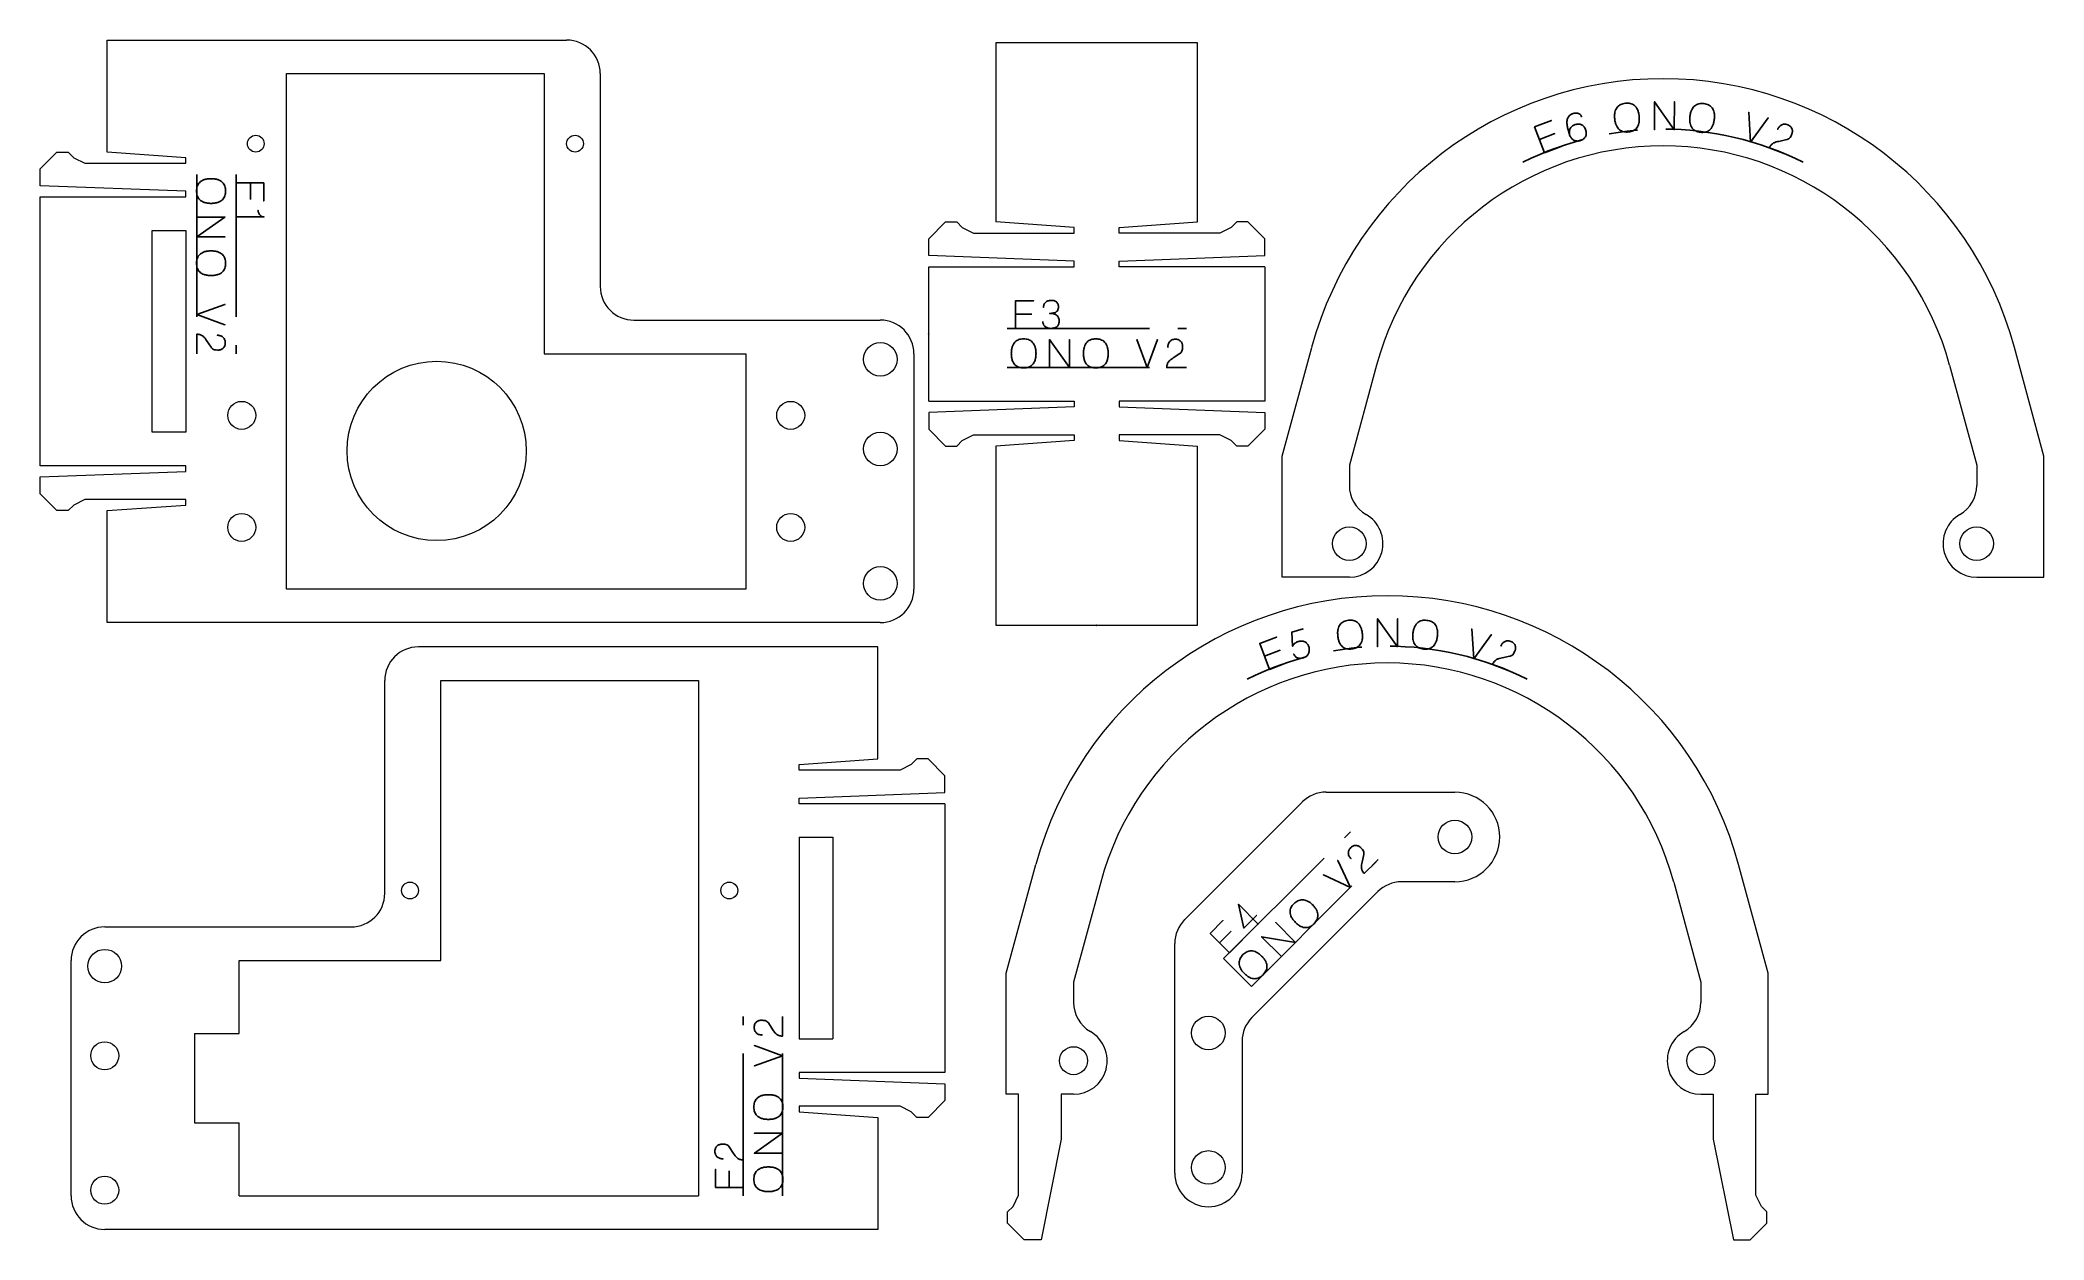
# Model space of a CAD drawing. Header units: millimetres. Extents: x 91 to 270, y 116 to 224.
import ezdxf

# ---------------------------------------------------------------- set-up
doc = ezdxf.new("R2010")
doc.units = ezdxf.units.MM
doc.header["$PDSIZE"] = -1
doc.linetypes.add('CENTERX2', pattern=[20.32, 12.7, -2.54, 2.54, -2.54])

msp = doc.modelspace()

# ---------------------------------------------------------------- linework, layer by layer
at = {"color": 7, "linetype": 'Continuous', "lineweight": 15}
for p, q in [((97, 213.54), (97, 223.54)), ((97, 223.54), (138, 223.54)), ((176.32, 223.3), (176.32, 207.3)), ((194.32, 223.3), (176.32, 223.3)), ((194.32, 207.3), (194.32, 223.3)), ((113, 174.54), (113, 220.54)), ((113, 220.54), (136, 220.54)), ((136, 220.54), (136, 195.54)), ((141, 220.54), (141, 201.54)), ((91, 212.04), (92.5, 213.54)), ((92.5, 213.54), (93.5, 213.54)), ((93.5, 213.54), (94, 213.04)), ((94, 213.04), (95, 212.54)), ((104, 213.04), (97, 213.54)), ((104, 212.54), (104, 213.04)), ((91, 210.54), (91, 212.04)), ((95, 212.54), (104, 212.54)), ((104, 210.04), (91, 210.54)), ((91, 185.54), (91, 209.54)), ((91, 209.54), (104, 209.54)), ((104, 209.54), (104, 210.04)), ((101, 188.54), (101, 206.54)), ((101, 206.54), (104, 206.54)), ((104, 206.54), (104, 188.54)), ((170.32, 205.8), (171.82, 207.3)), ((170.32, 204.3), (170.32, 205.8)), ((171.82, 207.3), (172.82, 207.3)), ((172.82, 207.3), (173.32, 206.8)), ((173.32, 206.8), (174.32, 206.3)), ((174.32, 206.3), (183.32, 206.3)), ((183.32, 206.8), (176.32, 207.3)), ((183.32, 206.3), (183.32, 206.8)), ((187.32, 206.8), (194.32, 207.3)), ((187.32, 206.3), (187.32, 206.8)), ((196.32, 206.3), (187.32, 206.3)), ((197.32, 206.8), (196.32, 206.3)), ((197.82, 207.3), (197.32, 206.8)), ((198.82, 207.3), (197.82, 207.3)), ((200.32, 205.8), (198.82, 207.3)), ((200.32, 204.3), (200.32, 205.8)), ((183.32, 203.8), (170.32, 204.3)), ((187.32, 203.8), (200.32, 204.3)), ((170.32, 191.3), (170.32, 203.3)), ((170.32, 203.3), (183.32, 203.3)), ((183.32, 203.3), (183.32, 203.8)), ((187.32, 203.3), (187.32, 203.8)), ((200.32, 203.3), (187.32, 203.3)), ((200.32, 203.3), (200.32, 191.3)), ((144, 198.54), (166, 198.54)), ((136, 195.54), (154, 195.54)), ((154, 195.54), (154, 174.54)), ((169, 195.54), (169, 174.54)), ((201.87, 186.39), (204.51, 196.09)), ((269.87, 186.39), (267.24, 196.09)), ((210.3, 194.52), (207.87, 185.59)), ((261.45, 194.52), (263.87, 185.59)), ((170.32, 191.3), (183.32, 191.3)), ((183.32, 190.8), (170.32, 190.3)), ((170.32, 190.3), (170.32, 188.8)), ((183.32, 191.3), (183.32, 190.8)), ((200.32, 191.3), (187.32, 191.3)), ((187.32, 191.3), (187.32, 190.8)), ((187.32, 190.8), (200.32, 190.3)), ((200.32, 190.3), (200.32, 188.8)), ((104, 188.54), (101, 188.54)), ((170.32, 188.8), (171.82, 187.3)), ((173.32, 187.8), (174.32, 188.3)), ((174.32, 188.3), (183.32, 188.3)), ((183.32, 188.3), (183.32, 187.8)), ((196.32, 188.3), (187.32, 188.3)), ((187.32, 188.3), (187.32, 187.8)), ((197.32, 187.8), (196.32, 188.3)), ((200.32, 188.8), (198.82, 187.3)), ((171.82, 187.3), (172.82, 187.3)), ((172.82, 187.3), (173.32, 187.8)), ((183.32, 187.8), (176.32, 187.3)), ((176.32, 187.3), (176.32, 171.3)), ((187.32, 187.8), (194.32, 187.3)), ((194.32, 171.3), (194.32, 187.3)), ((197.82, 187.3), (197.32, 187.8)), ((198.82, 187.3), (197.82, 187.3)), ((201.87, 175.59), (201.87, 186.39)), ((269.87, 175.59), (269.87, 186.39)), ((104, 185.54), (91, 185.54)), ((91, 184.54), (104, 185.04)), ((91, 183.04), (91, 184.54)), ((104, 185.04), (104, 185.54)), ((207.87, 185.59), (207.87, 183.78)), ((263.87, 185.59), (263.87, 183.78)), ((92.5, 181.54), (91, 183.04)), ((95, 182.54), (94, 182.04)), ((104, 182.54), (95, 182.54)), ((104, 182.04), (104, 182.54)), ((93.5, 181.54), (92.5, 181.54)), ((94, 182.04), (93.5, 181.54)), ((97, 181.54), (104, 182.04)), ((97, 171.54), (97, 181.54)), ((207.87, 175.59), (201.87, 175.59)), ((263.87, 175.59), (269.87, 175.59)), ((154, 174.54), (113, 174.54)), ((166, 171.54), (97, 171.54)), ((176.32, 171.3), (194.32, 171.3)), ((165.77, 169.38), (124.77, 169.38)), ((165.77, 159.38), (165.77, 169.38)), ((121.77, 147.38), (121.77, 166.38)), ((126.77, 166.38), (149.77, 166.38)), ((126.77, 141.38), (126.77, 166.38)), ((149.77, 166.38), (149.77, 120.38)), ((158.77, 158.88), (165.77, 159.38)), ((169.27, 159.38), (168.77, 158.88)), ((170.27, 159.38), (169.27, 159.38)), ((171.77, 157.88), (170.27, 159.38)), ((158.77, 158.38), (158.77, 158.88)), ((167.77, 158.38), (158.77, 158.38)), ((168.77, 158.88), (167.77, 158.38)), ((171.77, 156.38), (171.77, 157.88)), ((158.77, 155.88), (171.77, 156.38)), ((158.77, 155.38), (158.77, 155.88)), ((205.79, 156.41), (217.29, 156.41)), ((171.77, 155.38), (158.77, 155.38)), ((171.77, 155.38), (171.77, 131.38)), ((193.17, 145.03), (203.67, 155.53)), ((158.77, 152.38), (158.77, 134.38)), ((158.77, 152.38), (161.77, 152.38)), ((161.77, 152.38), (161.77, 134.38)), ((177.25, 140.24), (179.89, 149.95)), ((245.25, 140.24), (242.62, 149.95)), ((185.68, 148.38), (183.25, 139.44)), ((210.41, 147.53), (199.17, 136.29)), ((217.29, 148.41), (212.53, 148.41)), ((236.83, 148.38), (239.25, 139.44)), ((96.77, 144.38), (118.77, 144.38)), ((93.77, 120.38), (93.77, 141.38)), ((108.77, 141.38), (126.77, 141.38)), ((108.77, 134.88), (108.77, 141.38)), ((192.29, 122.41), (192.29, 142.91)), ((177.25, 129.44), (177.25, 140.24)), ((245.25, 129.44), (245.25, 140.24)), ((183.25, 139.44), (183.25, 137.64)), ((239.25, 139.44), (239.25, 137.64)), ((104.77, 134.88), (108.77, 134.88)), ((104.77, 134.88), (104.77, 126.88)), ((158.77, 134.38), (161.77, 134.38)), ((198.29, 134.17), (198.29, 122.41)), ((171.77, 131.38), (158.77, 131.38)), ((158.77, 131.38), (158.77, 130.88)), ((158.77, 130.88), (171.77, 130.38)), ((171.77, 128.88), (170.27, 127.38)), ((171.77, 130.38), (171.77, 128.88)), ((178.35, 129.44), (177.25, 129.44)), ((178.35, 120.44), (178.35, 129.44)), ((183.25, 129.44), (182.15, 129.44)), ((182.15, 129.44), (182.15, 125.44)), ((239.25, 129.44), (240.35, 129.44)), ((240.35, 129.44), (240.35, 125.44)), ((244.15, 129.44), (245.25, 129.44)), ((244.15, 120.44), (244.15, 129.44)), ((167.77, 128.38), (158.77, 128.38)), ((158.77, 128.38), (158.77, 127.88)), ((158.77, 127.88), (165.77, 127.38)), ((165.77, 127.38), (165.77, 117.38)), ((168.77, 127.88), (167.77, 128.38)), ((169.27, 127.38), (168.77, 127.88)), ((170.27, 127.38), (169.27, 127.38)), ((104.77, 126.88), (108.77, 126.88)), ((108.77, 120.38), (108.77, 126.88)), ((182.15, 125.44), (180.35, 116.44)), ((240.35, 125.44), (242.15, 116.44)), ((108.77, 120.38), (149.77, 120.38)), ((177.85, 119.44), (178.35, 120.44)), ((244.65, 119.44), (244.15, 120.44)), ((177.35, 118.94), (177.85, 119.44)), ((177.35, 117.94), (177.35, 118.94)), ((245.15, 118.94), (244.65, 119.44)), ((245.15, 117.94), (245.15, 118.94)), ((165.77, 117.38), (96.77, 117.38)), ((178.85, 116.44), (177.35, 117.94)), ((180.35, 116.44), (178.85, 116.44)), ((242.15, 116.44), (243.65, 116.44)), ((243.65, 116.44), (245.15, 117.94))]:
    msp.add_line(p, q, dxfattribs=at)
at = {"color": 7, "linetype": 'CENTERX2'}
for p, q in [((105, 211.54), (105, 195.54)), ((108.5, 211.54), (108.5, 195.54)), ((177.32, 197.8), (193.32, 197.8)), ((177.32, 194.3), (193.32, 194.3)), ((196.65, 141.55), (207.97, 152.86)), ((199.13, 139.07), (210.44, 150.39)), ((196.65, 141.55), (199.13, 139.07)), ((153.77, 120.38), (153.77, 136.38)), ((157.27, 120.38), (157.27, 136.38))]:
    msp.add_line(p, q, dxfattribs=at)
at = {"color": 7, "linetype": 'Continuous'}
for p, q in [((109.77, 210.79), (109.77, 209.31)), ((178.07, 199.07), (179.54, 199.07)), ((196.29, 142.96), (197.33, 144)), ((152.5, 121.13), (152.5, 122.61))]:
    msp.add_line(p, q, dxfattribs=at)
at = {"color": 7, "linetype": 'Continuous', "flags": 128}
for points in [[(227.53, 215.08), (227.52, 215.16), (227.51, 215.24), (227.5, 215.31), (227.51, 215.39), (227.52, 215.46), (227.54, 215.53), (227.56, 215.6), (227.59, 215.66), (227.63, 215.72), (227.67, 215.77), (227.72, 215.82), (227.78, 215.87), (227.84, 215.91), (227.9, 215.94), (227.97, 215.97), (228.04, 216), (228.04, 216), (228.12, 216.01), (228.19, 216.03), (228.26, 216.03), (228.34, 216.04), (228.41, 216.03), (228.47, 216.02), (228.54, 216), (228.6, 215.98), (228.66, 215.94), (228.72, 215.9), (228.77, 215.85), (228.82, 215.8), (228.87, 215.73), (228.91, 215.66), (228.94, 215.57), (228.97, 215.48), (228.97, 215.48), (229, 215.38), (229.01, 215.29), (229.01, 215.2), (229.01, 215.12), (229, 215.05), (228.97, 214.98), (228.95, 214.91), (228.91, 214.86), (228.87, 214.8), (228.82, 214.75), (228.77, 214.71), (228.71, 214.67), (228.65, 214.63), (228.58, 214.6), (228.51, 214.57), (228.44, 214.55), (228.44, 214.55), (228.37, 214.53), (228.29, 214.52), (228.22, 214.52), (228.15, 214.53), (228.08, 214.54), (228.01, 214.56), (227.95, 214.58), (227.89, 214.61), (227.83, 214.65), (227.77, 214.69), (227.72, 214.74), (227.67, 214.8), (227.63, 214.86), (227.59, 214.93), (227.56, 215), (227.53, 215.08), (227.53, 215.08), (227.52, 215.13), (227.5, 215.2), (227.47, 215.27), (227.45, 215.35), (227.4, 215.52), (227.35, 215.7), (227.33, 215.8), (227.31, 215.89), (227.3, 215.99), (227.29, 216.09), (227.29, 216.19), (227.29, 216.28), (227.3, 216.37), (227.32, 216.46), (227.35, 216.55), (227.39, 216.63), (227.43, 216.7), (227.49, 216.77), (227.52, 216.81), (227.56, 216.84), (227.6, 216.87), (227.64, 216.89), (227.69, 216.92), (227.74, 216.94), (227.79, 216.96), (227.85, 216.97), (227.85, 216.97), (227.94, 217), (228.02, 217.01), (228.1, 217.02), (228.17, 217.01), (228.23, 217), (228.29, 216.99), (228.34, 216.97), (228.39, 216.95), (228.43, 216.93), (228.46, 216.9), (228.5, 216.87), (228.52, 216.83), (228.57, 216.77), (228.6, 216.7), (228.6, 216.7), (228.57, 216.77), (228.52, 216.83), (228.5, 216.87), (228.46, 216.9), (228.43, 216.93), (228.39, 216.95), (228.34, 216.97), (228.29, 216.99), (228.23, 217), (228.17, 217.01), (228.1, 217.02), (228.02, 217.01), (227.94, 217), (227.85, 216.97), (227.85, 216.97), (227.79, 216.96), (227.74, 216.94), (227.69, 216.92), (227.64, 216.89), (227.6, 216.87), (227.56, 216.84), (227.52, 216.81), (227.49, 216.77), (227.43, 216.7), (227.39, 216.63), (227.35, 216.55), (227.32, 216.46), (227.3, 216.37), (227.29, 216.28), (227.29, 216.19), (227.29, 216.09), (227.3, 215.99), (227.31, 215.89), (227.33, 215.8), (227.35, 215.7), (227.4, 215.52), (227.45, 215.35), (227.47, 215.27), (227.5, 215.2), (227.52, 215.13), (227.53, 215.08), (227.53, 215.08), (227.56, 215), (227.59, 214.93), (227.63, 214.86), (227.67, 214.8), (227.72, 214.74), (227.77, 214.69), (227.83, 214.65), (227.89, 214.61), (227.95, 214.58), (228.01, 214.56), (228.08, 214.54), (228.15, 214.53), (228.22, 214.52), (228.29, 214.52), (228.37, 214.53), (228.44, 214.55), (228.44, 214.55), (228.51, 214.57), (228.58, 214.6), (228.65, 214.63), (228.71, 214.67), (228.77, 214.71), (228.82, 214.75), (228.87, 214.8), (228.91, 214.86), (228.95, 214.91), (228.97, 214.98), (229, 215.05), (229.01, 215.12), (229.01, 215.2), (229.01, 215.29), (229, 215.38), (228.97, 215.48), (228.97, 215.48), (228.94, 215.57), (228.91, 215.66), (228.87, 215.73), (228.82, 215.8), (228.77, 215.85), (228.72, 215.9), (228.66, 215.94), (228.6, 215.98), (228.54, 216), (228.47, 216.02), (228.41, 216.03), (228.34, 216.04), (228.26, 216.03), (228.19, 216.03), (228.12, 216.01), (228.04, 216), (228.04, 216), (227.97, 215.97), (227.9, 215.94), (227.84, 215.91), (227.78, 215.87), (227.72, 215.82), (227.67, 215.77), (227.63, 215.72), (227.59, 215.66), (227.56, 215.6), (227.54, 215.53), (227.52, 215.46), (227.51, 215.39), (227.5, 215.31), (227.51, 215.24), (227.52, 215.16), (227.53, 215.08)], [(232.79, 215.34), (232.68, 215.33), (232.57, 215.33), (232.46, 215.34), (232.36, 215.36), (232.26, 215.39), (232.16, 215.43), (232.07, 215.48), (231.99, 215.54), (231.91, 215.61), (231.84, 215.7), (231.77, 215.8), (231.71, 215.91), (231.68, 215.97), (231.66, 216.03), (231.64, 216.1), (231.62, 216.17), (231.6, 216.25), (231.58, 216.33), (231.57, 216.41), (231.56, 216.5), (231.56, 216.5), (231.55, 216.59), (231.55, 216.67), (231.54, 216.75), (231.54, 216.83), (231.55, 216.9), (231.56, 216.98), (231.57, 217.04), (231.58, 217.11), (231.61, 217.23), (231.66, 217.34), (231.71, 217.44), (231.77, 217.53), (231.84, 217.61), (231.92, 217.68), (232, 217.74), (232.09, 217.79), (232.19, 217.83), (232.29, 217.86), (232.4, 217.89), (232.51, 217.9), (232.51, 217.9), (232.62, 217.91), (232.73, 217.91), (232.84, 217.9), (232.94, 217.88), (233.04, 217.85), (233.14, 217.82), (233.23, 217.76), (233.31, 217.7), (233.39, 217.63), (233.46, 217.54), (233.53, 217.44), (233.59, 217.33), (233.62, 217.27), (233.64, 217.2), (233.66, 217.13), (233.68, 217.06), (233.7, 216.99), (233.72, 216.91), (233.73, 216.82), (233.74, 216.74), (233.74, 216.74), (233.75, 216.65), (233.75, 216.57), (233.75, 216.48), (233.75, 216.41), (233.75, 216.33), (233.74, 216.26), (233.73, 216.19), (233.72, 216.13), (233.69, 216.01), (233.64, 215.9), (233.59, 215.8), (233.53, 215.71), (233.46, 215.63), (233.38, 215.56), (233.3, 215.5), (233.2, 215.45), (233.11, 215.41), (233.01, 215.38), (232.9, 215.36)], [(232.79, 215.34), (232.68, 215.33), (232.57, 215.33), (232.46, 215.34), (232.36, 215.36), (232.26, 215.39), (232.16, 215.43), (232.07, 215.48), (231.99, 215.54), (231.91, 215.61), (231.84, 215.7), (231.77, 215.8), (231.71, 215.91), (231.68, 215.97), (231.66, 216.03), (231.64, 216.1), (231.62, 216.17), (231.6, 216.25), (231.58, 216.33), (231.57, 216.41), (231.56, 216.5), (231.56, 216.5), (231.55, 216.59), (231.55, 216.67), (231.54, 216.75), (231.54, 216.83), (231.55, 216.9), (231.56, 216.98), (231.57, 217.04), (231.58, 217.11), (231.61, 217.23), (231.66, 217.34), (231.71, 217.44), (231.77, 217.53), (231.84, 217.61), (231.92, 217.68), (232, 217.74), (232.09, 217.79), (232.19, 217.83), (232.29, 217.86), (232.4, 217.89), (232.51, 217.9), (232.51, 217.9), (232.62, 217.91), (232.73, 217.91), (232.84, 217.9), (232.94, 217.88), (233.04, 217.85), (233.14, 217.82), (233.23, 217.76), (233.31, 217.7), (233.39, 217.63), (233.46, 217.54), (233.53, 217.44), (233.59, 217.33), (233.62, 217.27), (233.64, 217.2), (233.66, 217.13), (233.68, 217.06), (233.7, 216.99), (233.72, 216.91), (233.73, 216.82), (233.74, 216.74), (233.74, 216.74), (233.75, 216.65), (233.75, 216.57), (233.75, 216.48), (233.75, 216.41), (233.75, 216.33), (233.74, 216.26), (233.73, 216.19), (233.72, 216.13), (233.69, 216.01), (233.64, 215.9), (233.59, 215.8), (233.53, 215.71), (233.46, 215.63), (233.38, 215.56), (233.3, 215.5), (233.2, 215.45), (233.11, 215.41), (233.01, 215.38), (232.9, 215.36), (232.79, 215.34)], [(235.11, 218.04), (236.88, 215.53), (236.88, 215.53), (236.89, 218.03), (236.89, 218.03), (236.88, 215.53), (236.88, 215.53), (235.11, 218.04), (235.11, 218.04), (235.1, 215.54), (235.1, 215.54), (235.11, 218.04)], [(239.2, 215.31), (239.09, 215.33), (238.98, 215.36), (238.88, 215.39), (238.79, 215.43), (238.7, 215.48), (238.61, 215.54), (238.54, 215.61), (238.47, 215.69), (238.41, 215.78), (238.35, 215.88), (238.31, 215.99), (238.28, 216.11), (238.27, 216.18), (238.26, 216.25), (238.25, 216.32), (238.25, 216.39), (238.25, 216.47), (238.25, 216.55), (238.26, 216.64), (238.27, 216.72), (238.27, 216.72), (238.28, 216.81), (238.29, 216.89), (238.31, 216.97), (238.33, 217.05), (238.35, 217.12), (238.37, 217.19), (238.4, 217.25), (238.43, 217.31), (238.49, 217.42), (238.56, 217.52), (238.63, 217.61), (238.71, 217.68), (238.8, 217.74), (238.89, 217.79), (238.98, 217.83), (239.08, 217.86), (239.19, 217.88), (239.3, 217.89), (239.4, 217.89), (239.52, 217.88), (239.52, 217.88), (239.63, 217.86), (239.73, 217.83), (239.83, 217.8), (239.93, 217.76), (240.02, 217.71), (240.11, 217.65), (240.18, 217.57), (240.25, 217.49), (240.31, 217.4), (240.36, 217.3), (240.4, 217.19), (240.44, 217.07), (240.45, 217), (240.46, 216.93), (240.46, 216.86), (240.47, 216.79), (240.47, 216.71), (240.46, 216.63), (240.46, 216.54), (240.45, 216.46), (240.45, 216.46), (240.44, 216.37), (240.42, 216.29), (240.41, 216.21), (240.39, 216.13), (240.37, 216.06), (240.34, 215.99), (240.32, 215.93), (240.29, 215.87), (240.23, 215.76), (240.16, 215.66), (240.09, 215.57), (240.01, 215.5), (239.92, 215.44), (239.83, 215.39), (239.73, 215.35), (239.63, 215.33), (239.53, 215.31), (239.42, 215.3), (239.31, 215.3)], [(239.2, 215.31), (239.09, 215.33), (238.98, 215.36), (238.88, 215.39), (238.79, 215.43), (238.7, 215.48), (238.61, 215.54), (238.54, 215.61), (238.47, 215.69), (238.41, 215.78), (238.35, 215.88), (238.31, 215.99), (238.28, 216.11), (238.27, 216.18), (238.26, 216.25), (238.25, 216.32), (238.25, 216.39), (238.25, 216.47), (238.25, 216.55), (238.26, 216.64), (238.27, 216.72), (238.27, 216.72), (238.28, 216.81), (238.29, 216.89), (238.31, 216.97), (238.33, 217.05), (238.35, 217.12), (238.37, 217.19), (238.4, 217.25), (238.43, 217.31), (238.49, 217.42), (238.56, 217.52), (238.63, 217.61), (238.71, 217.68), (238.8, 217.74), (238.89, 217.79), (238.98, 217.83), (239.08, 217.86), (239.19, 217.88), (239.3, 217.89), (239.4, 217.89), (239.52, 217.88), (239.52, 217.88), (239.63, 217.86), (239.73, 217.83), (239.83, 217.8), (239.93, 217.76), (240.02, 217.71), (240.11, 217.65), (240.18, 217.57), (240.25, 217.49), (240.31, 217.4), (240.36, 217.3), (240.4, 217.19), (240.44, 217.07), (240.45, 217), (240.46, 216.93), (240.46, 216.86), (240.47, 216.79), (240.47, 216.71), (240.46, 216.63), (240.46, 216.54), (240.45, 216.46), (240.45, 216.46), (240.44, 216.37), (240.42, 216.29), (240.41, 216.21), (240.39, 216.13), (240.37, 216.06), (240.34, 215.99), (240.32, 215.93), (240.29, 215.87), (240.23, 215.76), (240.16, 215.66), (240.09, 215.57), (240.01, 215.5), (239.92, 215.44), (239.83, 215.39), (239.73, 215.35), (239.63, 215.33), (239.53, 215.31), (239.42, 215.3), (239.31, 215.3), (239.2, 215.31)], [(243.69, 214.44), (243.52, 217.1), (243.52, 217.1), (243.69, 214.44), (243.69, 214.44), (245.27, 216.59), (245.27, 216.59), (243.69, 214.44)], [(225.28, 213.48), (224.4, 215.78), (224.4, 215.78), (225.91, 216.36), (225.91, 216.36), (224.4, 215.78), (224.4, 215.78), (225.28, 213.48), (225.28, 213.48), (226.79, 214.05), (226.79, 214.05), (225.28, 213.48)], [(224.83, 214.66), (226.21, 215.19), (226.21, 215.19), (224.83, 214.66)], [(245.36, 213.91), (245.4, 214), (245.44, 214.07), (245.48, 214.14), (245.53, 214.19), (245.58, 214.24), (245.63, 214.28), (245.68, 214.32), (245.73, 214.36), (245.79, 214.38), (245.84, 214.41), (245.9, 214.43), (245.96, 214.45), (246.09, 214.48), (246.22, 214.5), (246.22, 214.5), (246.91, 214.65), (246.91, 214.65), (246.97, 214.67), (247.01, 214.69), (247.06, 214.71), (247.1, 214.73), (247.16, 214.79), (247.22, 214.85), (247.27, 214.93), (247.31, 215), (247.34, 215.08), (247.37, 215.16), (247.37, 215.16), (247.39, 215.21), (247.4, 215.25), (247.41, 215.3), (247.42, 215.36), (247.42, 215.41), (247.42, 215.47), (247.41, 215.52), (247.39, 215.58), (247.37, 215.64), (247.34, 215.69), (247.31, 215.75), (247.27, 215.8), (247.22, 215.85), (247.16, 215.89), (247.08, 215.93), (247, 215.97), (247, 215.97), (246.92, 216), (246.84, 216.02), (246.76, 216.03), (246.69, 216.03), (246.62, 216.02), (246.55, 216), (246.49, 215.98), (246.43, 215.95), (246.38, 215.92), (246.33, 215.88), (246.28, 215.83), (246.24, 215.78), (246.2, 215.73), (246.16, 215.67), (246.13, 215.61), (246.11, 215.56), (246.11, 215.56), (246.13, 215.61), (246.16, 215.67), (246.2, 215.73), (246.24, 215.78), (246.28, 215.83), (246.33, 215.88), (246.38, 215.92), (246.43, 215.95), (246.49, 215.98), (246.55, 216), (246.62, 216.02), (246.69, 216.03), (246.76, 216.03), (246.84, 216.02), (246.92, 216), (247, 215.97), (247, 215.97), (247.08, 215.93), (247.16, 215.89), (247.22, 215.85), (247.27, 215.8), (247.31, 215.75), (247.34, 215.69), (247.37, 215.64), (247.39, 215.58), (247.41, 215.52), (247.42, 215.47), (247.42, 215.41), (247.42, 215.36), (247.41, 215.3), (247.4, 215.25), (247.39, 215.21), (247.37, 215.16), (247.37, 215.16), (247.34, 215.08), (247.31, 215), (247.27, 214.93), (247.22, 214.85), (247.16, 214.79), (247.1, 214.73), (247.06, 214.71), (247.01, 214.69), (246.97, 214.67), (246.91, 214.65), (246.91, 214.65), (246.22, 214.5), (246.22, 214.5), (246.09, 214.48), (245.96, 214.45), (245.9, 214.43), (245.84, 214.41), (245.79, 214.38), (245.73, 214.36), (245.68, 214.32), (245.63, 214.28), (245.58, 214.24), (245.53, 214.19), (245.48, 214.14), (245.44, 214.07), (245.4, 214), (245.36, 213.91), (245.36, 213.91), (246.75, 213.37), (246.75, 213.37), (245.36, 213.91)], [(104.96, 210.06), (104.97, 210.18), (104.98, 210.28), (105, 210.39), (105.03, 210.49), (105.07, 210.59), (105.12, 210.68), (105.18, 210.76), (105.25, 210.84), (105.33, 210.91), (105.43, 210.97), (105.53, 211.03), (105.65, 211.08), (105.71, 211.1), (105.78, 211.12), (105.85, 211.13), (105.93, 211.14), (106, 211.15), (106.09, 211.16), (106.17, 211.16), (106.26, 211.16), (106.26, 211.16), (106.35, 211.16), (106.43, 211.16), (106.51, 211.15), (106.59, 211.14), (106.66, 211.13), (106.74, 211.12), (106.8, 211.1), (106.87, 211.08), (106.99, 211.03), (107.09, 210.97), (107.19, 210.91), (107.27, 210.84), (107.34, 210.76), (107.4, 210.68), (107.45, 210.59), (107.49, 210.49), (107.52, 210.39), (107.54, 210.28), (107.56, 210.18), (107.56, 210.06), (107.56, 210.06), (107.56, 209.95), (107.54, 209.84), (107.52, 209.74), (107.49, 209.63), (107.45, 209.54), (107.4, 209.45), (107.34, 209.36), (107.27, 209.29), (107.19, 209.21), (107.09, 209.15), (106.99, 209.1), (106.87, 209.05), (106.8, 209.03), (106.74, 209.01), (106.66, 209), (106.59, 208.98), (106.51, 208.97), (106.43, 208.97), (106.35, 208.96), (106.26, 208.96), (106.26, 208.96), (106.17, 208.96), (106.09, 208.97), (106, 208.97), (105.93, 208.98), (105.85, 209), (105.78, 209.01), (105.71, 209.03), (105.65, 209.05), (105.53, 209.1), (105.43, 209.15), (105.33, 209.21), (105.25, 209.29), (105.18, 209.36), (105.12, 209.45), (105.07, 209.54), (105.03, 209.63), (105, 209.74), (104.98, 209.84), (104.97, 209.95)], [(104.96, 210.06), (104.97, 210.18), (104.98, 210.28), (105, 210.39), (105.03, 210.49), (105.07, 210.59), (105.12, 210.68), (105.18, 210.76), (105.25, 210.84), (105.33, 210.91), (105.43, 210.97), (105.53, 211.03), (105.65, 211.08), (105.71, 211.1), (105.78, 211.12), (105.85, 211.13), (105.93, 211.14), (106, 211.15), (106.09, 211.16), (106.17, 211.16), (106.26, 211.16), (106.26, 211.16), (106.35, 211.16), (106.43, 211.16), (106.51, 211.15), (106.59, 211.14), (106.66, 211.13), (106.74, 211.12), (106.8, 211.1), (106.87, 211.08), (106.99, 211.03), (107.09, 210.97), (107.19, 210.91), (107.27, 210.84), (107.34, 210.76), (107.4, 210.68), (107.45, 210.59), (107.49, 210.49), (107.52, 210.39), (107.54, 210.28), (107.56, 210.18), (107.56, 210.06), (107.56, 210.06), (107.56, 209.95), (107.54, 209.84), (107.52, 209.74), (107.49, 209.63), (107.45, 209.54), (107.4, 209.45), (107.34, 209.36), (107.27, 209.29), (107.19, 209.21), (107.09, 209.15), (106.99, 209.1), (106.87, 209.05), (106.8, 209.03), (106.74, 209.01), (106.66, 209), (106.59, 208.98), (106.51, 208.97), (106.43, 208.97), (106.35, 208.96), (106.26, 208.96), (106.26, 208.96), (106.17, 208.96), (106.09, 208.97), (106, 208.97), (105.93, 208.98), (105.85, 209), (105.78, 209.01), (105.71, 209.03), (105.65, 209.05), (105.53, 209.1), (105.43, 209.15), (105.33, 209.21), (105.25, 209.29), (105.18, 209.36), (105.12, 209.45), (105.07, 209.54), (105.03, 209.63), (105, 209.74), (104.98, 209.84), (104.97, 209.95), (104.96, 210.06)], [(108.5, 210.79), (110.96, 210.79), (110.96, 210.79), (110.96, 209.18), (110.96, 209.18), (110.96, 210.79), (110.96, 210.79), (108.5, 210.79), (108.5, 210.79), (108.5, 209.18), (108.5, 209.18), (108.5, 210.79)], [(107.5, 207.74), (105, 205.97), (105, 205.97), (107.5, 205.97), (107.5, 205.97), (105, 205.97), (105, 205.97), (107.5, 207.74), (107.5, 207.74), (105, 207.74), (105, 207.74), (107.5, 207.74)], [(111, 207.75), (110.92, 207.76), (110.85, 207.77), (110.79, 207.79), (110.74, 207.82), (110.69, 207.86), (110.64, 207.9), (110.61, 207.94), (110.57, 207.98), (110.54, 208.03), (110.52, 208.08), (110.5, 208.13), (110.49, 208.18), (110.47, 208.22), (110.47, 208.27), (110.46, 208.31), (110.46, 208.34), (110.46, 208.34), (110.46, 208.31), (110.47, 208.27), (110.47, 208.22), (110.49, 208.18), (110.5, 208.13), (110.52, 208.08), (110.54, 208.03), (110.57, 207.98), (110.61, 207.94), (110.64, 207.9), (110.69, 207.86), (110.74, 207.82), (110.79, 207.79), (110.85, 207.77), (110.92, 207.76), (111, 207.75), (111, 207.75), (108.5, 207.75), (108.5, 207.75), (111, 207.75)], [(104.96, 203.62), (104.97, 203.73), (104.98, 203.84), (105, 203.95), (105.03, 204.05), (105.07, 204.14), (105.12, 204.24), (105.18, 204.32), (105.25, 204.4), (105.33, 204.47), (105.43, 204.53), (105.53, 204.59), (105.65, 204.63), (105.71, 204.66), (105.78, 204.67), (105.85, 204.69), (105.93, 204.7), (106, 204.71), (106.09, 204.72), (106.17, 204.72), (106.26, 204.72), (106.26, 204.72), (106.35, 204.72), (106.43, 204.72), (106.51, 204.71), (106.59, 204.7), (106.66, 204.69), (106.74, 204.67), (106.8, 204.66), (106.87, 204.63), (106.99, 204.59), (107.09, 204.53), (107.19, 204.47), (107.27, 204.4), (107.34, 204.32), (107.4, 204.24), (107.45, 204.14), (107.49, 204.05), (107.52, 203.95), (107.54, 203.84), (107.56, 203.73), (107.56, 203.62), (107.56, 203.62), (107.56, 203.51), (107.54, 203.4), (107.52, 203.29), (107.49, 203.19), (107.45, 203.1), (107.4, 203.01), (107.34, 202.92), (107.27, 202.84), (107.19, 202.77), (107.09, 202.71), (106.99, 202.65), (106.87, 202.61), (106.8, 202.59), (106.74, 202.57), (106.66, 202.55), (106.59, 202.54), (106.51, 202.53), (106.43, 202.53), (106.35, 202.52), (106.26, 202.52), (106.26, 202.52), (106.17, 202.52), (106.09, 202.53), (106, 202.53), (105.93, 202.54), (105.85, 202.55), (105.78, 202.57), (105.71, 202.59), (105.65, 202.61), (105.53, 202.65), (105.43, 202.71), (105.33, 202.77), (105.25, 202.84), (105.18, 202.92), (105.12, 203.01), (105.07, 203.1), (105.03, 203.19), (105, 203.29), (104.98, 203.4), (104.97, 203.51)], [(104.96, 203.62), (104.97, 203.73), (104.98, 203.84), (105, 203.95), (105.03, 204.05), (105.07, 204.14), (105.12, 204.24), (105.18, 204.32), (105.25, 204.4), (105.33, 204.47), (105.43, 204.53), (105.53, 204.59), (105.65, 204.63), (105.71, 204.66), (105.78, 204.67), (105.85, 204.69), (105.93, 204.7), (106, 204.71), (106.09, 204.72), (106.17, 204.72), (106.26, 204.72), (106.26, 204.72), (106.35, 204.72), (106.43, 204.72), (106.51, 204.71), (106.59, 204.7), (106.66, 204.69), (106.74, 204.67), (106.8, 204.66), (106.87, 204.63), (106.99, 204.59), (107.09, 204.53), (107.19, 204.47), (107.27, 204.4), (107.34, 204.32), (107.4, 204.24), (107.45, 204.14), (107.49, 204.05), (107.52, 203.95), (107.54, 203.84), (107.56, 203.73), (107.56, 203.62), (107.56, 203.62), (107.56, 203.51), (107.54, 203.4), (107.52, 203.29), (107.49, 203.19), (107.45, 203.1), (107.4, 203.01), (107.34, 202.92), (107.27, 202.84), (107.19, 202.77), (107.09, 202.71), (106.99, 202.65), (106.87, 202.61), (106.8, 202.59), (106.74, 202.57), (106.66, 202.55), (106.59, 202.54), (106.51, 202.53), (106.43, 202.53), (106.35, 202.52), (106.26, 202.52), (106.26, 202.52), (106.17, 202.52), (106.09, 202.53), (106, 202.53), (105.93, 202.54), (105.85, 202.55), (105.78, 202.57), (105.71, 202.59), (105.65, 202.61), (105.53, 202.65), (105.43, 202.71), (105.33, 202.77), (105.25, 202.84), (105.18, 202.92), (105.12, 203.01), (105.07, 203.1), (105.03, 203.19), (105, 203.29), (104.98, 203.4), (104.97, 203.51), (104.96, 203.62)], [(105, 199.04), (107.5, 199.95), (107.5, 199.95), (105, 199.04), (105, 199.04), (107.5, 198.13), (107.5, 198.13), (105, 199.04)], [(178.07, 197.8), (178.07, 200.27), (178.07, 200.27), (179.68, 200.27), (179.68, 200.27), (178.07, 200.27), (178.07, 200.27), (178.07, 197.8), (178.07, 197.8), (179.68, 197.8), (179.68, 197.8), (178.07, 197.8)], [(180.51, 198.43), (180.51, 198.36), (180.52, 198.29), (180.54, 198.23), (180.56, 198.17), (180.58, 198.12), (180.62, 198.06), (180.65, 198.02), (180.7, 197.97), (180.75, 197.93), (180.8, 197.9), (180.86, 197.87), (180.92, 197.85), (180.99, 197.83), (181.06, 197.81), (181.14, 197.8), (181.22, 197.8), (181.22, 197.8), (181.3, 197.8), (181.38, 197.81), (181.45, 197.82), (181.52, 197.84), (181.59, 197.86), (181.65, 197.88), (181.71, 197.91), (181.76, 197.95), (181.81, 197.99), (181.85, 198.04), (181.88, 198.09), (181.91, 198.15), (181.94, 198.21), (181.95, 198.28), (181.96, 198.36), (181.97, 198.44), (181.97, 198.44), (181.97, 198.52), (181.96, 198.6), (181.94, 198.67), (181.92, 198.74), (181.89, 198.81), (181.85, 198.86), (181.81, 198.91), (181.77, 198.96), (181.71, 199), (181.65, 199.04), (181.58, 199.07), (181.5, 199.09), (181.42, 199.11), (181.32, 199.13), (181.22, 199.14), (181.11, 199.14), (181.11, 199.14), (181.22, 199.14), (181.32, 199.15), (181.41, 199.16), (181.49, 199.18), (181.56, 199.2), (181.63, 199.23), (181.68, 199.26), (181.73, 199.3), (181.78, 199.34), (181.81, 199.38), (181.84, 199.43), (181.86, 199.48), (181.88, 199.54), (181.89, 199.59), (181.9, 199.65), (181.9, 199.71), (181.9, 199.71), (181.9, 199.77), (181.9, 199.83), (181.88, 199.89), (181.87, 199.94), (181.85, 199.99), (181.83, 200.04), (181.8, 200.09), (181.76, 200.13), (181.72, 200.17), (181.67, 200.2), (181.62, 200.23), (181.56, 200.26), (181.5, 200.28), (181.43, 200.29), (181.35, 200.3), (181.26, 200.3), (181.26, 200.3), (181.18, 200.3), (181.1, 200.29), (181.03, 200.27), (180.96, 200.25), (180.9, 200.22), (180.84, 200.19), (180.79, 200.15), (180.74, 200.11), (180.7, 200.07), (180.67, 200.02), (180.64, 199.97), (180.61, 199.92), (180.6, 199.86), (180.58, 199.8), (180.57, 199.74), (180.57, 199.68), (180.57, 199.68), (180.57, 199.74), (180.58, 199.8), (180.6, 199.86), (180.61, 199.92), (180.64, 199.97), (180.67, 200.02), (180.7, 200.07), (180.74, 200.11), (180.79, 200.15), (180.84, 200.19), (180.9, 200.22), (180.96, 200.25), (181.03, 200.27), (181.1, 200.29), (181.18, 200.3), (181.26, 200.3), (181.26, 200.3), (181.35, 200.3), (181.43, 200.29), (181.5, 200.28), (181.56, 200.26), (181.62, 200.23), (181.67, 200.2), (181.72, 200.17), (181.76, 200.13), (181.8, 200.09), (181.83, 200.04), (181.85, 199.99), (181.87, 199.94), (181.88, 199.89), (181.9, 199.83), (181.9, 199.77), (181.9, 199.71), (181.9, 199.71), (181.9, 199.65), (181.89, 199.59), (181.88, 199.54), (181.86, 199.48), (181.84, 199.43), (181.81, 199.38), (181.78, 199.34), (181.73, 199.3), (181.68, 199.26), (181.63, 199.23), (181.56, 199.2), (181.49, 199.18), (181.41, 199.16), (181.32, 199.15), (181.22, 199.14), (181.11, 199.14), (181.11, 199.14), (181.22, 199.14), (181.32, 199.13), (181.42, 199.11), (181.5, 199.09), (181.58, 199.07), (181.65, 199.04), (181.71, 199), (181.77, 198.96), (181.81, 198.91), (181.85, 198.86), (181.89, 198.81), (181.92, 198.74), (181.94, 198.67), (181.96, 198.6), (181.97, 198.52), (181.97, 198.44), (181.97, 198.44), (181.96, 198.36), (181.95, 198.28), (181.94, 198.21), (181.91, 198.15), (181.88, 198.09), (181.85, 198.04), (181.81, 197.99), (181.76, 197.95), (181.71, 197.91), (181.65, 197.88), (181.59, 197.86), (181.52, 197.84), (181.45, 197.82), (181.38, 197.81), (181.3, 197.8), (181.22, 197.8), (181.22, 197.8), (181.14, 197.8), (181.06, 197.81), (180.99, 197.83), (180.92, 197.85), (180.86, 197.87), (180.8, 197.9), (180.75, 197.93), (180.7, 197.97), (180.65, 198.02), (180.62, 198.06), (180.58, 198.12), (180.56, 198.17), (180.54, 198.23), (180.52, 198.29), (180.51, 198.36), (180.51, 198.43)], [(105, 197.29), (105.09, 197.28), (105.17, 197.27), (105.25, 197.25), (105.32, 197.23), (105.38, 197.2), (105.44, 197.17), (105.5, 197.14), (105.55, 197.1), (105.59, 197.06), (105.64, 197.02), (105.68, 196.97), (105.72, 196.92), (105.79, 196.82), (105.86, 196.71), (105.86, 196.71), (106.26, 196.12), (106.26, 196.12), (106.29, 196.07), (106.33, 196.03), (106.36, 196), (106.4, 195.97), (106.48, 195.93), (106.56, 195.9), (106.65, 195.88), (106.73, 195.88), (106.82, 195.87), (106.91, 195.87), (106.91, 195.87), (106.95, 195.87), (107, 195.88), (107.05, 195.89), (107.1, 195.9), (107.16, 195.92), (107.21, 195.95), (107.26, 195.97), (107.31, 196.01), (107.35, 196.05), (107.39, 196.09), (107.43, 196.15), (107.46, 196.2), (107.49, 196.27), (107.51, 196.34), (107.52, 196.42), (107.53, 196.51), (107.53, 196.51), (107.52, 196.6), (107.51, 196.68), (107.49, 196.76), (107.47, 196.82), (107.43, 196.89), (107.39, 196.94), (107.35, 196.99), (107.3, 197.03), (107.25, 197.07), (107.19, 197.1), (107.13, 197.13), (107.07, 197.15), (107, 197.17), (106.94, 197.18), (106.88, 197.19), (106.81, 197.19), (106.81, 197.19), (106.88, 197.19), (106.94, 197.18), (107, 197.17), (107.07, 197.15), (107.13, 197.13), (107.19, 197.1), (107.25, 197.07), (107.3, 197.03), (107.35, 196.99), (107.39, 196.94), (107.43, 196.89), (107.47, 196.82), (107.49, 196.76), (107.51, 196.68), (107.52, 196.6), (107.53, 196.51), (107.53, 196.51), (107.52, 196.42), (107.51, 196.34), (107.49, 196.27), (107.46, 196.2), (107.43, 196.15), (107.39, 196.09), (107.35, 196.05), (107.31, 196.01), (107.26, 195.97), (107.21, 195.95), (107.16, 195.92), (107.1, 195.9), (107.05, 195.89), (107, 195.88), (106.95, 195.87), (106.91, 195.87), (106.91, 195.87), (106.82, 195.87), (106.73, 195.88), (106.65, 195.88), (106.56, 195.9), (106.48, 195.93), (106.4, 195.97), (106.36, 196), (106.33, 196.03), (106.29, 196.07), (106.26, 196.12), (106.26, 196.12), (105.86, 196.71), (105.86, 196.71), (105.79, 196.82), (105.72, 196.92), (105.68, 196.97), (105.64, 197.02), (105.59, 197.06), (105.55, 197.1), (105.5, 197.14), (105.44, 197.17), (105.38, 197.2), (105.32, 197.23), (105.25, 197.25), (105.17, 197.27), (105.09, 197.28), (105, 197.29), (105, 197.29), (105, 195.8), (105, 195.8), (105, 197.29)], [(178.8, 194.27), (178.68, 194.27), (178.57, 194.29), (178.47, 194.31), (178.37, 194.34), (178.27, 194.38), (178.18, 194.43), (178.1, 194.49), (178.02, 194.56), (177.95, 194.64), (177.88, 194.73), (177.83, 194.84), (177.78, 194.95), (177.76, 195.02), (177.74, 195.09), (177.73, 195.16), (177.72, 195.23), (177.71, 195.31), (177.7, 195.39), (177.7, 195.48), (177.69, 195.56), (177.69, 195.56), (177.7, 195.65), (177.7, 195.74), (177.71, 195.82), (177.72, 195.89), (177.73, 195.97), (177.74, 196.04), (177.76, 196.11), (177.78, 196.17), (177.83, 196.29), (177.88, 196.4), (177.95, 196.49), (178.02, 196.58), (178.1, 196.65), (178.18, 196.71), (178.27, 196.76), (178.37, 196.8), (178.47, 196.83), (178.57, 196.85), (178.68, 196.86), (178.8, 196.87), (178.8, 196.87), (178.91, 196.86), (179.02, 196.85), (179.12, 196.83), (179.22, 196.8), (179.32, 196.76), (179.41, 196.71), (179.49, 196.65), (179.57, 196.58), (179.64, 196.49), (179.71, 196.4), (179.76, 196.29), (179.81, 196.17), (179.83, 196.11), (179.85, 196.04), (179.86, 195.97), (179.87, 195.89), (179.88, 195.82), (179.89, 195.74), (179.89, 195.65), (179.9, 195.56), (179.9, 195.56), (179.89, 195.48), (179.89, 195.39), (179.88, 195.31), (179.87, 195.23), (179.86, 195.16), (179.85, 195.09), (179.83, 195.02), (179.81, 194.95), (179.76, 194.84), (179.71, 194.73), (179.64, 194.64), (179.57, 194.56), (179.49, 194.49), (179.41, 194.43), (179.32, 194.38), (179.22, 194.34), (179.12, 194.31), (179.02, 194.29), (178.91, 194.27)], [(178.8, 194.27), (178.68, 194.27), (178.57, 194.29), (178.47, 194.31), (178.37, 194.34), (178.27, 194.38), (178.18, 194.43), (178.1, 194.49), (178.02, 194.56), (177.95, 194.64), (177.88, 194.73), (177.83, 194.84), (177.78, 194.95), (177.76, 195.02), (177.74, 195.09), (177.73, 195.16), (177.72, 195.23), (177.71, 195.31), (177.7, 195.39), (177.7, 195.48), (177.69, 195.56), (177.69, 195.56), (177.7, 195.65), (177.7, 195.74), (177.71, 195.82), (177.72, 195.89), (177.73, 195.97), (177.74, 196.04), (177.76, 196.11), (177.78, 196.17), (177.83, 196.29), (177.88, 196.4), (177.95, 196.49), (178.02, 196.58), (178.1, 196.65), (178.18, 196.71), (178.27, 196.76), (178.37, 196.8), (178.47, 196.83), (178.57, 196.85), (178.68, 196.86), (178.8, 196.87), (178.8, 196.87), (178.91, 196.86), (179.02, 196.85), (179.12, 196.83), (179.22, 196.8), (179.32, 196.76), (179.41, 196.71), (179.49, 196.65), (179.57, 196.58), (179.64, 196.49), (179.71, 196.4), (179.76, 196.29), (179.81, 196.17), (179.83, 196.11), (179.85, 196.04), (179.86, 195.97), (179.87, 195.89), (179.88, 195.82), (179.89, 195.74), (179.89, 195.65), (179.9, 195.56), (179.9, 195.56), (179.89, 195.48), (179.89, 195.39), (179.88, 195.31), (179.87, 195.23), (179.86, 195.16), (179.85, 195.09), (179.83, 195.02), (179.81, 194.95), (179.76, 194.84), (179.71, 194.73), (179.64, 194.64), (179.57, 194.56), (179.49, 194.49), (179.41, 194.43), (179.32, 194.38), (179.22, 194.34), (179.12, 194.31), (179.02, 194.29), (178.91, 194.27), (178.8, 194.27)], [(181.11, 196.8), (182.89, 194.3), (182.89, 194.3), (182.89, 196.8), (182.89, 196.8), (182.89, 194.3), (182.89, 194.3), (181.11, 196.8), (181.11, 196.8), (181.11, 194.3), (181.11, 194.3), (181.11, 196.8)], [(185.24, 194.27), (185.13, 194.27), (185.02, 194.29), (184.91, 194.31), (184.81, 194.34), (184.71, 194.38), (184.62, 194.43), (184.54, 194.49), (184.46, 194.56), (184.39, 194.64), (184.33, 194.73), (184.27, 194.84), (184.22, 194.95), (184.2, 195.02), (184.19, 195.09), (184.17, 195.16), (184.16, 195.23), (184.15, 195.31), (184.14, 195.39), (184.14, 195.48), (184.14, 195.56), (184.14, 195.56), (184.14, 195.65), (184.14, 195.74), (184.15, 195.82), (184.16, 195.89), (184.17, 195.97), (184.19, 196.04), (184.2, 196.11), (184.22, 196.17), (184.27, 196.29), (184.33, 196.4), (184.39, 196.49), (184.46, 196.58), (184.54, 196.65), (184.62, 196.71), (184.71, 196.76), (184.81, 196.8), (184.91, 196.83), (185.02, 196.85), (185.13, 196.86), (185.24, 196.87), (185.24, 196.87), (185.35, 196.86), (185.46, 196.85), (185.56, 196.83), (185.67, 196.8), (185.76, 196.76), (185.85, 196.71), (185.94, 196.65), (186.01, 196.58), (186.09, 196.49), (186.15, 196.4), (186.21, 196.29), (186.25, 196.17), (186.27, 196.11), (186.29, 196.04), (186.3, 195.97), (186.32, 195.89), (186.33, 195.82), (186.33, 195.74), (186.34, 195.65), (186.34, 195.56), (186.34, 195.56), (186.34, 195.48), (186.33, 195.39), (186.33, 195.31), (186.32, 195.23), (186.3, 195.16), (186.29, 195.09), (186.27, 195.02), (186.25, 194.95), (186.21, 194.84), (186.15, 194.73), (186.09, 194.64), (186.01, 194.56), (185.94, 194.49), (185.85, 194.43), (185.76, 194.38), (185.67, 194.34), (185.56, 194.31), (185.46, 194.29), (185.35, 194.27)], [(185.24, 194.27), (185.13, 194.27), (185.02, 194.29), (184.91, 194.31), (184.81, 194.34), (184.71, 194.38), (184.62, 194.43), (184.54, 194.49), (184.46, 194.56), (184.39, 194.64), (184.33, 194.73), (184.27, 194.84), (184.22, 194.95), (184.2, 195.02), (184.19, 195.09), (184.17, 195.16), (184.16, 195.23), (184.15, 195.31), (184.14, 195.39), (184.14, 195.48), (184.14, 195.56), (184.14, 195.56), (184.14, 195.65), (184.14, 195.74), (184.15, 195.82), (184.16, 195.89), (184.17, 195.97), (184.19, 196.04), (184.2, 196.11), (184.22, 196.17), (184.27, 196.29), (184.33, 196.4), (184.39, 196.49), (184.46, 196.58), (184.54, 196.65), (184.62, 196.71), (184.71, 196.76), (184.81, 196.8), (184.91, 196.83), (185.02, 196.85), (185.13, 196.86), (185.24, 196.87), (185.24, 196.87), (185.35, 196.86), (185.46, 196.85), (185.56, 196.83), (185.67, 196.8), (185.76, 196.76), (185.85, 196.71), (185.94, 196.65), (186.01, 196.58), (186.09, 196.49), (186.15, 196.4), (186.21, 196.29), (186.25, 196.17), (186.27, 196.11), (186.29, 196.04), (186.3, 195.97), (186.32, 195.89), (186.33, 195.82), (186.33, 195.74), (186.34, 195.65), (186.34, 195.56), (186.34, 195.56), (186.34, 195.48), (186.33, 195.39), (186.33, 195.31), (186.32, 195.23), (186.3, 195.16), (186.29, 195.09), (186.27, 195.02), (186.25, 194.95), (186.21, 194.84), (186.15, 194.73), (186.09, 194.64), (186.01, 194.56), (185.94, 194.49), (185.85, 194.43), (185.76, 194.38), (185.67, 194.34), (185.56, 194.31), (185.46, 194.29), (185.35, 194.27), (185.24, 194.27)], [(189.82, 194.3), (188.91, 196.8), (188.91, 196.8), (189.82, 194.3), (189.82, 194.3), (190.73, 196.8), (190.73, 196.8), (189.82, 194.3)], [(191.57, 194.3), (191.58, 194.39), (191.59, 194.48), (191.6, 194.55), (191.63, 194.62), (191.65, 194.69), (191.68, 194.75), (191.72, 194.8), (191.76, 194.85), (191.8, 194.9), (191.84, 194.94), (191.89, 194.98), (191.94, 195.02), (192.04, 195.1), (192.15, 195.17), (192.15, 195.17), (192.74, 195.57), (192.74, 195.57), (192.79, 195.6), (192.83, 195.63), (192.86, 195.67), (192.88, 195.71), (192.93, 195.78), (192.96, 195.87), (192.97, 195.95), (192.98, 196.04), (192.98, 196.13), (192.99, 196.21), (192.99, 196.21), (192.98, 196.26), (192.98, 196.31), (192.97, 196.36), (192.95, 196.41), (192.94, 196.46), (192.91, 196.51), (192.88, 196.56), (192.85, 196.61), (192.81, 196.66), (192.77, 196.7), (192.71, 196.73), (192.65, 196.77), (192.59, 196.8), (192.52, 196.82), (192.44, 196.83), (192.35, 196.83), (192.35, 196.83), (192.26, 196.83), (192.18, 196.82), (192.1, 196.8), (192.03, 196.77), (191.97, 196.74), (191.92, 196.7), (191.87, 196.65), (191.82, 196.61), (191.79, 196.55), (191.75, 196.5), (191.73, 196.44), (191.71, 196.37), (191.69, 196.31), (191.68, 196.24), (191.67, 196.18), (191.67, 196.12), (191.67, 196.12), (191.67, 196.18), (191.68, 196.24), (191.69, 196.31), (191.71, 196.37), (191.73, 196.44), (191.75, 196.5), (191.79, 196.55), (191.82, 196.61), (191.87, 196.65), (191.92, 196.7), (191.97, 196.74), (192.03, 196.77), (192.1, 196.8), (192.18, 196.82), (192.26, 196.83), (192.35, 196.83), (192.35, 196.83), (192.44, 196.83), (192.52, 196.82), (192.59, 196.8), (192.65, 196.77), (192.71, 196.73), (192.77, 196.7), (192.81, 196.66), (192.85, 196.61), (192.88, 196.56), (192.91, 196.51), (192.94, 196.46), (192.95, 196.41), (192.97, 196.36), (192.98, 196.31), (192.98, 196.26), (192.99, 196.21), (192.99, 196.21), (192.98, 196.13), (192.98, 196.04), (192.97, 195.95), (192.96, 195.87), (192.93, 195.78), (192.88, 195.71), (192.86, 195.67), (192.83, 195.63), (192.79, 195.6), (192.74, 195.57), (192.74, 195.57), (192.15, 195.17), (192.15, 195.17), (192.04, 195.1), (191.94, 195.02), (191.89, 194.98), (191.84, 194.94), (191.8, 194.9), (191.76, 194.85), (191.72, 194.8), (191.68, 194.75), (191.65, 194.69), (191.63, 194.62), (191.6, 194.55), (191.59, 194.48), (191.58, 194.39), (191.57, 194.3), (191.57, 194.3), (193.06, 194.3), (193.06, 194.3), (191.57, 194.3)], [(208.07, 169.19), (207.96, 169.18), (207.85, 169.18), (207.75, 169.19), (207.64, 169.21), (207.54, 169.24), (207.45, 169.27), (207.36, 169.32), (207.27, 169.38), (207.19, 169.46), (207.12, 169.54), (207.05, 169.64), (206.99, 169.75), (206.97, 169.81), (206.94, 169.88), (206.92, 169.95), (206.9, 170.02), (206.88, 170.09), (206.86, 170.17), (206.85, 170.26), (206.84, 170.34), (206.84, 170.34), (206.83, 170.43), (206.83, 170.51), (206.82, 170.6), (206.82, 170.67), (206.83, 170.75), (206.83, 170.82), (206.84, 170.89), (206.86, 170.95), (206.89, 171.08), (206.93, 171.19), (206.99, 171.29), (207.05, 171.38), (207.12, 171.46), (207.19, 171.53), (207.28, 171.59), (207.37, 171.64), (207.47, 171.68), (207.57, 171.71), (207.68, 171.74), (207.79, 171.75), (207.79, 171.75), (207.9, 171.76), (208.01, 171.76), (208.11, 171.75), (208.22, 171.73), (208.32, 171.7), (208.41, 171.66), (208.5, 171.61), (208.59, 171.55), (208.67, 171.48), (208.74, 171.39), (208.81, 171.29), (208.87, 171.18), (208.89, 171.12), (208.92, 171.05), (208.94, 170.99), (208.96, 170.91), (208.98, 170.84), (209, 170.76), (209.01, 170.68), (209.02, 170.59), (209.02, 170.59), (209.03, 170.5), (209.03, 170.42), (209.04, 170.34), (209.04, 170.26), (209.03, 170.18), (209.03, 170.11), (209.02, 170.04), (209, 169.98), (208.97, 169.86), (208.93, 169.75), (208.87, 169.65), (208.81, 169.56), (208.74, 169.48), (208.66, 169.41), (208.58, 169.35), (208.49, 169.3), (208.39, 169.26), (208.29, 169.23), (208.18, 169.2)], [(208.07, 169.19), (207.96, 169.18), (207.85, 169.18), (207.75, 169.19), (207.64, 169.21), (207.54, 169.24), (207.45, 169.27), (207.36, 169.32), (207.27, 169.38), (207.19, 169.46), (207.12, 169.54), (207.05, 169.64), (206.99, 169.75), (206.97, 169.81), (206.94, 169.88), (206.92, 169.95), (206.9, 170.02), (206.88, 170.09), (206.86, 170.17), (206.85, 170.26), (206.84, 170.34), (206.84, 170.34), (206.83, 170.43), (206.83, 170.51), (206.82, 170.6), (206.82, 170.67), (206.83, 170.75), (206.83, 170.82), (206.84, 170.89), (206.86, 170.95), (206.89, 171.08), (206.93, 171.19), (206.99, 171.29), (207.05, 171.38), (207.12, 171.46), (207.19, 171.53), (207.28, 171.59), (207.37, 171.64), (207.47, 171.68), (207.57, 171.71), (207.68, 171.74), (207.79, 171.75), (207.79, 171.75), (207.9, 171.76), (208.01, 171.76), (208.11, 171.75), (208.22, 171.73), (208.32, 171.7), (208.41, 171.66), (208.5, 171.61), (208.59, 171.55), (208.67, 171.48), (208.74, 171.39), (208.81, 171.29), (208.87, 171.18), (208.89, 171.12), (208.92, 171.05), (208.94, 170.99), (208.96, 170.91), (208.98, 170.84), (209, 170.76), (209.01, 170.68), (209.02, 170.59), (209.02, 170.59), (209.03, 170.5), (209.03, 170.42), (209.04, 170.34), (209.04, 170.26), (209.03, 170.18), (209.03, 170.11), (209.02, 170.04), (209, 169.98), (208.97, 169.86), (208.93, 169.75), (208.87, 169.65), (208.81, 169.56), (208.74, 169.48), (208.66, 169.41), (208.58, 169.35), (208.49, 169.3), (208.39, 169.26), (208.29, 169.23), (208.18, 169.2), (208.07, 169.19)], [(210.39, 171.89), (212.16, 169.39), (212.16, 169.39), (212.17, 171.89), (212.17, 171.89), (212.16, 169.39), (212.16, 169.39), (210.39, 171.89), (210.39, 171.89), (210.38, 169.39), (210.38, 169.39), (210.39, 171.89)], [(214.49, 169.18), (214.37, 169.2), (214.27, 169.22), (214.17, 169.26), (214.07, 169.3), (213.98, 169.35), (213.9, 169.41), (213.82, 169.48), (213.75, 169.56), (213.69, 169.65), (213.64, 169.75), (213.6, 169.86), (213.56, 169.98), (213.55, 170.04), (213.54, 170.11), (213.53, 170.18), (213.53, 170.26), (213.53, 170.34), (213.53, 170.42), (213.54, 170.5), (213.55, 170.59), (213.55, 170.59), (213.56, 170.68), (213.57, 170.76), (213.59, 170.84), (213.61, 170.91), (213.63, 170.99), (213.65, 171.05), (213.68, 171.12), (213.7, 171.18), (213.77, 171.29), (213.83, 171.39), (213.91, 171.48), (213.99, 171.55), (214.07, 171.61), (214.16, 171.66), (214.26, 171.7), (214.36, 171.73), (214.46, 171.75), (214.57, 171.75), (214.68, 171.75), (214.79, 171.74), (214.79, 171.74), (214.9, 171.73), (215.01, 171.7), (215.11, 171.67), (215.21, 171.63), (215.3, 171.58), (215.38, 171.52), (215.46, 171.45), (215.53, 171.37), (215.59, 171.28), (215.64, 171.17), (215.68, 171.06), (215.71, 170.94), (215.73, 170.87), (215.74, 170.8), (215.74, 170.73), (215.75, 170.66), (215.75, 170.58), (215.74, 170.5), (215.74, 170.42), (215.73, 170.33), (215.73, 170.33), (215.72, 170.24), (215.7, 170.16), (215.69, 170.08), (215.67, 170), (215.65, 169.93), (215.62, 169.86), (215.6, 169.8), (215.57, 169.74), (215.51, 169.63), (215.44, 169.53), (215.37, 169.44), (215.29, 169.37), (215.2, 169.31), (215.11, 169.26), (215.02, 169.22), (214.92, 169.2), (214.81, 169.18), (214.71, 169.17), (214.6, 169.17)], [(214.49, 169.18), (214.37, 169.2), (214.27, 169.22), (214.17, 169.26), (214.07, 169.3), (213.98, 169.35), (213.9, 169.41), (213.82, 169.48), (213.75, 169.56), (213.69, 169.65), (213.64, 169.75), (213.6, 169.86), (213.56, 169.98), (213.55, 170.04), (213.54, 170.11), (213.53, 170.18), (213.53, 170.26), (213.53, 170.34), (213.53, 170.42), (213.54, 170.5), (213.55, 170.59), (213.55, 170.59), (213.56, 170.68), (213.57, 170.76), (213.59, 170.84), (213.61, 170.91), (213.63, 170.99), (213.65, 171.05), (213.68, 171.12), (213.7, 171.18), (213.77, 171.29), (213.83, 171.39), (213.91, 171.48), (213.99, 171.55), (214.07, 171.61), (214.16, 171.66), (214.26, 171.7), (214.36, 171.73), (214.46, 171.75), (214.57, 171.75), (214.68, 171.75), (214.79, 171.74), (214.79, 171.74), (214.9, 171.73), (215.01, 171.7), (215.11, 171.67), (215.21, 171.63), (215.3, 171.58), (215.38, 171.52), (215.46, 171.45), (215.53, 171.37), (215.59, 171.28), (215.64, 171.17), (215.68, 171.06), (215.71, 170.94), (215.73, 170.87), (215.74, 170.8), (215.74, 170.73), (215.75, 170.66), (215.75, 170.58), (215.74, 170.5), (215.74, 170.42), (215.73, 170.33), (215.73, 170.33), (215.72, 170.24), (215.7, 170.16), (215.69, 170.08), (215.67, 170), (215.65, 169.93), (215.62, 169.86), (215.6, 169.8), (215.57, 169.74), (215.51, 169.63), (215.44, 169.53), (215.37, 169.44), (215.29, 169.37), (215.2, 169.31), (215.11, 169.26), (215.02, 169.22), (214.92, 169.2), (214.81, 169.18), (214.71, 169.17), (214.6, 169.17), (214.49, 169.18)], [(200.75, 167.37), (199.87, 169.68), (199.87, 169.68), (201.38, 170.25), (201.38, 170.25), (199.87, 169.68), (199.87, 169.68), (200.75, 167.37), (200.75, 167.37), (202.26, 167.94), (202.26, 167.94), (200.75, 167.37)], [(202.74, 170.7), (202.8, 169.44), (202.8, 169.44), (202.85, 169.52), (202.9, 169.58), (202.95, 169.65), (203.01, 169.7), (203.08, 169.75), (203.16, 169.8), (203.2, 169.82), (203.25, 169.84), (203.31, 169.86), (203.37, 169.87), (203.37, 169.87), (203.43, 169.89), (203.49, 169.9), (203.56, 169.9), (203.63, 169.9), (203.69, 169.89), (203.76, 169.88), (203.82, 169.86), (203.89, 169.83), (203.95, 169.8), (204.01, 169.76), (204.06, 169.71), (204.11, 169.66), (204.16, 169.6), (204.2, 169.54), (204.23, 169.46), (204.26, 169.38), (204.26, 169.38), (204.27, 169.35), (204.27, 169.32), (204.28, 169.29), (204.28, 169.25), (204.29, 169.16), (204.29, 169.07), (204.28, 168.97), (204.26, 168.87), (204.24, 168.82), (204.22, 168.78), (204.2, 168.73), (204.17, 168.68), (204.14, 168.63), (204.1, 168.59), (204.06, 168.55), (204.01, 168.51), (203.96, 168.48), (203.9, 168.45), (203.84, 168.42), (203.77, 168.4), (203.77, 168.4), (203.66, 168.37), (203.56, 168.36), (203.47, 168.35), (203.39, 168.36), (203.32, 168.37), (203.25, 168.39), (203.2, 168.41), (203.14, 168.44), (203.1, 168.47), (203.06, 168.51), (203.02, 168.54), (202.99, 168.58), (202.94, 168.67), (202.9, 168.74), (202.9, 168.74), (202.94, 168.67), (202.99, 168.58), (203.02, 168.54), (203.06, 168.51), (203.1, 168.47), (203.14, 168.44), (203.2, 168.41), (203.25, 168.39), (203.32, 168.37), (203.39, 168.36), (203.47, 168.35), (203.56, 168.36), (203.66, 168.37), (203.77, 168.4), (203.77, 168.4), (203.84, 168.42), (203.9, 168.45), (203.96, 168.48), (204.01, 168.51), (204.06, 168.55), (204.1, 168.59), (204.14, 168.63), (204.17, 168.68), (204.2, 168.73), (204.22, 168.78), (204.24, 168.82), (204.26, 168.87), (204.28, 168.97), (204.29, 169.07), (204.29, 169.16), (204.28, 169.25), (204.28, 169.29), (204.27, 169.32), (204.27, 169.35), (204.26, 169.38), (204.26, 169.38), (204.23, 169.46), (204.2, 169.54), (204.16, 169.6), (204.11, 169.66), (204.06, 169.71), (204.01, 169.76), (203.95, 169.8), (203.89, 169.83), (203.82, 169.86), (203.76, 169.88), (203.69, 169.89), (203.63, 169.9), (203.56, 169.9), (203.49, 169.9), (203.43, 169.89), (203.37, 169.87), (203.37, 169.87), (203.31, 169.86), (203.25, 169.84), (203.2, 169.82), (203.16, 169.8), (203.08, 169.75), (203.01, 169.7), (202.95, 169.65), (202.9, 169.58), (202.85, 169.52), (202.8, 169.44), (202.8, 169.44), (202.74, 170.7), (202.74, 170.7), (203.74, 170.98), (203.74, 170.98), (202.74, 170.7)], [(218.98, 168.32), (218.8, 170.98), (218.8, 170.98), (218.98, 168.32), (218.98, 168.32), (220.55, 170.47), (220.55, 170.47), (218.98, 168.32)], [(200.3, 168.56), (201.68, 169.08), (201.68, 169.08), (200.3, 168.56)], [(220.65, 167.8), (220.69, 167.89), (220.73, 167.96), (220.77, 168.03), (220.82, 168.08), (220.87, 168.13), (220.92, 168.17), (220.97, 168.21), (221.02, 168.25), (221.08, 168.27), (221.13, 168.3), (221.19, 168.32), (221.25, 168.34), (221.38, 168.37), (221.5, 168.4), (221.5, 168.4), (222.2, 168.55), (222.2, 168.55), (222.25, 168.56), (222.3, 168.58), (222.34, 168.6), (222.38, 168.62), (222.45, 168.68), (222.51, 168.75), (222.55, 168.82), (222.59, 168.9), (222.63, 168.98), (222.66, 169.06), (222.66, 169.06), (222.67, 169.1), (222.69, 169.14), (222.7, 169.19), (222.7, 169.25), (222.7, 169.3), (222.7, 169.36), (222.69, 169.42), (222.68, 169.47), (222.66, 169.53), (222.63, 169.58), (222.59, 169.64), (222.55, 169.69), (222.5, 169.74), (222.44, 169.79), (222.37, 169.83), (222.29, 169.86), (222.29, 169.86), (222.2, 169.89), (222.12, 169.91), (222.04, 169.92), (221.97, 169.92), (221.9, 169.91), (221.84, 169.89), (221.77, 169.87), (221.72, 169.84), (221.66, 169.81), (221.61, 169.77), (221.56, 169.72), (221.52, 169.67), (221.48, 169.62), (221.45, 169.56), (221.42, 169.5), (221.4, 169.45), (221.4, 169.45), (221.42, 169.5), (221.45, 169.56), (221.48, 169.62), (221.52, 169.67), (221.56, 169.72), (221.61, 169.77), (221.66, 169.81), (221.72, 169.84), (221.77, 169.87), (221.84, 169.89), (221.9, 169.91), (221.97, 169.92), (222.04, 169.92), (222.12, 169.91), (222.2, 169.89), (222.29, 169.86), (222.29, 169.86), (222.37, 169.83), (222.44, 169.79), (222.5, 169.74), (222.55, 169.69), (222.59, 169.64), (222.63, 169.58), (222.66, 169.53), (222.68, 169.47), (222.69, 169.42), (222.7, 169.36), (222.7, 169.3), (222.7, 169.25), (222.7, 169.19), (222.69, 169.14), (222.67, 169.1), (222.66, 169.06), (222.66, 169.06), (222.63, 168.98), (222.59, 168.9), (222.55, 168.82), (222.51, 168.75), (222.45, 168.68), (222.38, 168.62), (222.34, 168.6), (222.3, 168.58), (222.25, 168.56), (222.2, 168.55), (222.2, 168.55), (221.5, 168.4), (221.5, 168.4), (221.38, 168.37), (221.25, 168.34), (221.19, 168.32), (221.13, 168.3), (221.08, 168.27), (221.02, 168.25), (220.97, 168.21), (220.92, 168.17), (220.87, 168.13), (220.82, 168.08), (220.77, 168.03), (220.73, 167.96), (220.69, 167.89), (220.65, 167.8), (220.65, 167.8), (222.04, 167.26), (222.04, 167.26), (220.65, 167.8)], [(207.96, 147.91), (205.56, 149.03), (205.56, 149.03), (207.96, 147.91), (207.96, 147.91), (206.84, 150.31), (206.84, 150.31), (207.96, 147.91)], [(209.2, 149.15), (209.14, 149.22), (209.09, 149.28), (209.05, 149.35), (209.02, 149.41), (208.99, 149.47), (208.97, 149.54), (208.96, 149.6), (208.95, 149.66), (208.95, 149.72), (208.95, 149.78), (208.95, 149.85), (208.96, 149.91), (208.98, 150.03), (209.01, 150.16), (209.01, 150.16), (209.15, 150.85), (209.15, 150.85), (209.16, 150.91), (209.16, 150.96), (209.16, 151), (209.15, 151.05), (209.12, 151.13), (209.09, 151.21), (209.04, 151.28), (208.99, 151.35), (208.93, 151.41), (208.87, 151.47), (208.87, 151.47), (208.83, 151.5), (208.8, 151.53), (208.76, 151.56), (208.71, 151.59), (208.66, 151.61), (208.61, 151.63), (208.55, 151.65), (208.5, 151.66), (208.44, 151.66), (208.37, 151.66), (208.31, 151.65), (208.25, 151.63), (208.18, 151.6), (208.12, 151.56), (208.05, 151.52), (207.99, 151.46), (207.99, 151.46), (207.93, 151.39), (207.88, 151.33), (207.84, 151.26), (207.81, 151.19), (207.79, 151.13), (207.78, 151.06), (207.77, 150.99), (207.78, 150.93), (207.79, 150.87), (207.8, 150.8), (207.83, 150.74), (207.86, 150.69), (207.89, 150.63), (207.93, 150.58), (207.97, 150.53), (208.01, 150.48), (208.01, 150.48), (207.97, 150.53), (207.93, 150.58), (207.89, 150.63), (207.86, 150.69), (207.83, 150.74), (207.8, 150.8), (207.79, 150.87), (207.78, 150.93), (207.77, 150.99), (207.78, 151.06), (207.79, 151.13), (207.81, 151.19), (207.84, 151.26), (207.88, 151.33), (207.93, 151.39), (207.99, 151.46), (207.99, 151.46), (208.05, 151.52), (208.12, 151.56), (208.18, 151.6), (208.25, 151.63), (208.31, 151.65), (208.37, 151.66), (208.44, 151.66), (208.5, 151.66), (208.55, 151.65), (208.61, 151.63), (208.66, 151.61), (208.71, 151.59), (208.76, 151.56), (208.8, 151.53), (208.83, 151.5), (208.87, 151.47), (208.87, 151.47), (208.93, 151.41), (208.99, 151.35), (209.04, 151.28), (209.09, 151.21), (209.12, 151.13), (209.15, 151.05), (209.16, 151), (209.16, 150.96), (209.16, 150.91), (209.15, 150.85), (209.15, 150.85), (209.01, 150.16), (209.01, 150.16), (208.98, 150.03), (208.96, 149.91), (208.95, 149.85), (208.95, 149.78), (208.95, 149.72), (208.95, 149.66), (208.96, 149.6), (208.97, 149.54), (208.99, 149.47), (209.02, 149.41), (209.05, 149.35), (209.09, 149.28), (209.14, 149.22), (209.2, 149.15), (209.2, 149.15), (210.25, 150.19), (210.25, 150.19), (209.2, 149.15)], [(204.72, 144.67), (204.64, 144.59), (204.55, 144.52), (204.46, 144.46), (204.37, 144.41), (204.28, 144.37), (204.18, 144.34), (204.08, 144.32), (203.98, 144.32), (203.87, 144.32), (203.76, 144.34), (203.65, 144.38), (203.53, 144.43), (203.47, 144.46), (203.42, 144.49), (203.36, 144.53), (203.3, 144.57), (203.24, 144.62), (203.17, 144.67), (203.11, 144.73), (203.05, 144.79), (203.05, 144.79), (202.99, 144.85), (202.94, 144.91), (202.88, 144.97), (202.84, 145.03), (202.79, 145.09), (202.76, 145.15), (202.72, 145.21), (202.69, 145.27), (202.64, 145.38), (202.61, 145.49), (202.59, 145.61), (202.58, 145.71), (202.59, 145.82), (202.6, 145.92), (202.63, 146.02), (202.67, 146.11), (202.72, 146.2), (202.78, 146.29), (202.85, 146.38), (202.93, 146.46), (202.93, 146.46), (203.01, 146.54), (203.09, 146.6), (203.18, 146.66), (203.27, 146.71), (203.37, 146.75), (203.47, 146.78), (203.57, 146.8), (203.67, 146.81), (203.78, 146.8), (203.89, 146.78), (204, 146.74), (204.12, 146.69), (204.18, 146.66), (204.24, 146.63), (204.3, 146.59), (204.36, 146.55), (204.42, 146.5), (204.48, 146.45), (204.54, 146.39), (204.6, 146.34), (204.6, 146.34), (204.66, 146.27), (204.72, 146.21), (204.77, 146.15), (204.82, 146.09), (204.86, 146.03), (204.9, 145.97), (204.93, 145.91), (204.96, 145.85), (205.01, 145.74), (205.04, 145.63), (205.06, 145.52), (205.07, 145.41), (205.06, 145.31), (205.04, 145.21), (205.02, 145.11), (204.97, 145.01), (204.92, 144.92), (204.86, 144.83), (204.8, 144.75)], [(204.72, 144.67), (204.64, 144.59), (204.55, 144.52), (204.46, 144.46), (204.37, 144.41), (204.28, 144.37), (204.18, 144.34), (204.08, 144.32), (203.98, 144.32), (203.87, 144.32), (203.76, 144.34), (203.65, 144.38), (203.53, 144.43), (203.47, 144.46), (203.42, 144.49), (203.36, 144.53), (203.3, 144.57), (203.24, 144.62), (203.17, 144.67), (203.11, 144.73), (203.05, 144.79), (203.05, 144.79), (202.99, 144.85), (202.94, 144.91), (202.88, 144.97), (202.84, 145.03), (202.79, 145.09), (202.76, 145.15), (202.72, 145.21), (202.69, 145.27), (202.64, 145.38), (202.61, 145.49), (202.59, 145.61), (202.58, 145.71), (202.59, 145.82), (202.6, 145.92), (202.63, 146.02), (202.67, 146.11), (202.72, 146.2), (202.78, 146.29), (202.85, 146.38), (202.93, 146.46), (202.93, 146.46), (203.01, 146.54), (203.09, 146.6), (203.18, 146.66), (203.27, 146.71), (203.37, 146.75), (203.47, 146.78), (203.57, 146.8), (203.67, 146.81), (203.78, 146.8), (203.89, 146.78), (204, 146.74), (204.12, 146.69), (204.18, 146.66), (204.24, 146.63), (204.3, 146.59), (204.36, 146.55), (204.42, 146.5), (204.48, 146.45), (204.54, 146.39), (204.6, 146.34), (204.6, 146.34), (204.66, 146.27), (204.72, 146.21), (204.77, 146.15), (204.82, 146.09), (204.86, 146.03), (204.9, 145.97), (204.93, 145.91), (204.96, 145.85), (205.01, 145.74), (205.04, 145.63), (205.06, 145.52), (205.07, 145.41), (205.06, 145.31), (205.04, 145.21), (205.02, 145.11), (204.97, 145.01), (204.92, 144.92), (204.86, 144.83), (204.8, 144.75), (204.72, 144.67)], [(197.18, 142.07), (195.45, 143.8), (195.45, 143.8), (196.58, 144.94), (196.58, 144.94), (195.45, 143.8), (195.45, 143.8), (197.18, 142.07), (197.18, 142.07), (198.31, 143.21), (198.31, 143.21), (197.18, 142.07)], [(197.98, 146.4), (198.44, 144.27), (198.44, 144.27), (199.58, 145.41), (199.58, 145.41), (198.44, 144.27), (198.44, 144.27), (197.98, 146.4), (197.98, 146.4), (199.74, 144.63), (199.74, 144.63), (197.98, 146.4)], [(200.04, 143.51), (203.06, 143), (203.06, 143), (201.3, 144.77), (201.3, 144.77), (203.06, 143), (203.06, 143), (200.04, 143.51), (200.04, 143.51), (201.81, 141.75), (201.81, 141.75), (200.04, 143.51)], [(200.17, 140.11), (200.08, 140.03), (200, 139.97), (199.91, 139.91), (199.82, 139.86), (199.72, 139.82), (199.62, 139.79), (199.52, 139.77), (199.42, 139.76), (199.31, 139.77), (199.2, 139.79), (199.09, 139.82), (198.98, 139.87), (198.92, 139.9), (198.86, 139.93), (198.8, 139.97), (198.74, 140.02), (198.68, 140.06), (198.62, 140.11), (198.56, 140.17), (198.5, 140.23), (198.5, 140.23), (198.44, 140.29), (198.38, 140.35), (198.33, 140.41), (198.28, 140.47), (198.24, 140.53), (198.2, 140.59), (198.17, 140.65), (198.14, 140.71), (198.09, 140.83), (198.05, 140.94), (198.03, 141.05), (198.02, 141.16), (198.03, 141.26), (198.05, 141.36), (198.08, 141.46), (198.12, 141.56), (198.17, 141.65), (198.23, 141.74), (198.29, 141.82), (198.37, 141.91), (198.37, 141.91), (198.45, 141.98), (198.54, 142.05), (198.63, 142.11), (198.72, 142.16), (198.81, 142.2), (198.91, 142.23), (199.01, 142.25), (199.12, 142.25), (199.23, 142.24), (199.34, 142.22), (199.45, 142.19), (199.56, 142.14), (199.62, 142.11), (199.68, 142.07), (199.74, 142.04), (199.8, 141.99), (199.86, 141.95), (199.92, 141.9), (199.98, 141.84), (200.04, 141.78), (200.04, 141.78), (200.11, 141.72), (200.16, 141.66), (200.21, 141.6), (200.26, 141.53), (200.3, 141.47), (200.34, 141.42), (200.38, 141.36), (200.41, 141.3), (200.45, 141.18), (200.49, 141.07), (200.51, 140.96), (200.51, 140.86), (200.51, 140.75), (200.49, 140.65), (200.46, 140.55), (200.42, 140.46), (200.37, 140.37), (200.31, 140.28), (200.24, 140.19)], [(200.17, 140.11), (200.08, 140.03), (200, 139.97), (199.91, 139.91), (199.82, 139.86), (199.72, 139.82), (199.62, 139.79), (199.52, 139.77), (199.42, 139.76), (199.31, 139.77), (199.2, 139.79), (199.09, 139.82), (198.98, 139.87), (198.92, 139.9), (198.86, 139.93), (198.8, 139.97), (198.74, 140.02), (198.68, 140.06), (198.62, 140.11), (198.56, 140.17), (198.5, 140.23), (198.5, 140.23), (198.44, 140.29), (198.38, 140.35), (198.33, 140.41), (198.28, 140.47), (198.24, 140.53), (198.2, 140.59), (198.17, 140.65), (198.14, 140.71), (198.09, 140.83), (198.05, 140.94), (198.03, 141.05), (198.02, 141.16), (198.03, 141.26), (198.05, 141.36), (198.08, 141.46), (198.12, 141.56), (198.17, 141.65), (198.23, 141.74), (198.29, 141.82), (198.37, 141.91), (198.37, 141.91), (198.45, 141.98), (198.54, 142.05), (198.63, 142.11), (198.72, 142.16), (198.81, 142.2), (198.91, 142.23), (199.01, 142.25), (199.12, 142.25), (199.23, 142.24), (199.34, 142.22), (199.45, 142.19), (199.56, 142.14), (199.62, 142.11), (199.68, 142.07), (199.74, 142.04), (199.8, 141.99), (199.86, 141.95), (199.92, 141.9), (199.98, 141.84), (200.04, 141.78), (200.04, 141.78), (200.11, 141.72), (200.16, 141.66), (200.21, 141.6), (200.26, 141.53), (200.3, 141.47), (200.34, 141.42), (200.38, 141.36), (200.41, 141.3), (200.45, 141.18), (200.49, 141.07), (200.51, 140.96), (200.51, 140.86), (200.51, 140.75), (200.49, 140.65), (200.46, 140.55), (200.42, 140.46), (200.37, 140.37), (200.31, 140.28), (200.24, 140.19), (200.17, 140.11)], [(157.27, 134.64), (157.18, 134.64), (157.1, 134.65), (157.02, 134.67), (156.95, 134.69), (156.89, 134.72), (156.83, 134.75), (156.77, 134.78), (156.72, 134.82), (156.68, 134.86), (156.63, 134.9), (156.59, 134.95), (156.55, 135), (156.48, 135.11), (156.41, 135.21), (156.41, 135.21), (156.01, 135.81), (156.01, 135.81), (155.98, 135.85), (155.94, 135.89), (155.91, 135.92), (155.87, 135.95), (155.79, 135.99), (155.71, 136.02), (155.62, 136.04), (155.54, 136.04), (155.45, 136.05), (155.36, 136.05), (155.36, 136.05), (155.32, 136.05), (155.27, 136.04), (155.22, 136.03), (155.17, 136.02), (155.11, 136), (155.06, 135.98), (155.01, 135.95), (154.96, 135.91), (154.92, 135.87), (154.88, 135.83), (154.84, 135.78), (154.8, 135.72), (154.78, 135.65), (154.76, 135.58), (154.74, 135.5), (154.74, 135.41), (154.74, 135.41), (154.74, 135.32), (154.76, 135.24), (154.78, 135.16), (154.8, 135.1), (154.84, 135.04), (154.88, 134.98), (154.92, 134.93), (154.97, 134.89), (155.02, 134.85), (155.08, 134.82), (155.14, 134.79), (155.2, 134.77), (155.27, 134.75), (155.33, 134.74), (155.39, 134.74), (155.46, 134.73), (155.46, 134.73), (155.39, 134.74), (155.33, 134.74), (155.27, 134.75), (155.2, 134.77), (155.14, 134.79), (155.08, 134.82), (155.02, 134.85), (154.97, 134.89), (154.92, 134.93), (154.88, 134.98), (154.84, 135.04), (154.8, 135.1), (154.78, 135.16), (154.76, 135.24), (154.74, 135.32), (154.74, 135.41), (154.74, 135.41), (154.74, 135.5), (154.76, 135.58), (154.78, 135.65), (154.8, 135.72), (154.84, 135.78), (154.88, 135.83), (154.92, 135.87), (154.96, 135.91), (155.01, 135.95), (155.06, 135.98), (155.11, 136), (155.17, 136.02), (155.22, 136.03), (155.27, 136.04), (155.32, 136.05), (155.36, 136.05), (155.36, 136.05), (155.45, 136.05), (155.54, 136.04), (155.62, 136.04), (155.71, 136.02), (155.79, 135.99), (155.87, 135.95), (155.91, 135.92), (155.94, 135.89), (155.98, 135.85), (156.01, 135.81), (156.01, 135.81), (156.41, 135.21), (156.41, 135.21), (156.48, 135.11), (156.55, 135), (156.59, 134.95), (156.63, 134.9), (156.68, 134.86), (156.72, 134.82), (156.77, 134.78), (156.83, 134.75), (156.89, 134.72), (156.95, 134.69), (157.02, 134.67), (157.1, 134.65), (157.18, 134.64), (157.27, 134.64), (157.27, 134.64), (157.27, 136.12), (157.27, 136.12), (157.27, 134.64)], [(157.27, 132.88), (154.77, 131.98), (154.77, 131.98), (157.27, 132.88), (157.27, 132.88), (154.77, 133.79), (154.77, 133.79), (157.27, 132.88)], [(157.3, 128.3), (157.3, 128.19), (157.29, 128.08), (157.27, 127.97), (157.24, 127.87), (157.2, 127.78), (157.15, 127.69), (157.09, 127.6), (157.02, 127.52), (156.94, 127.45), (156.84, 127.39), (156.74, 127.33), (156.62, 127.29), (156.56, 127.27), (156.49, 127.25), (156.42, 127.23), (156.34, 127.22), (156.27, 127.21), (156.18, 127.21), (156.1, 127.2), (156.01, 127.2), (156.01, 127.2), (155.92, 127.2), (155.84, 127.21), (155.76, 127.21), (155.68, 127.22), (155.61, 127.23), (155.53, 127.25), (155.47, 127.27), (155.4, 127.29), (155.28, 127.33), (155.18, 127.39), (155.08, 127.45), (155, 127.52), (154.93, 127.6), (154.87, 127.69), (154.82, 127.78), (154.78, 127.87), (154.75, 127.97), (154.73, 128.08), (154.71, 128.19), (154.71, 128.3), (154.71, 128.3), (154.71, 128.41), (154.73, 128.52), (154.75, 128.63), (154.78, 128.73), (154.82, 128.82), (154.87, 128.92), (154.93, 129), (155, 129.08), (155.08, 129.15), (155.18, 129.21), (155.28, 129.27), (155.4, 129.32), (155.47, 129.34), (155.53, 129.35), (155.61, 129.37), (155.68, 129.38), (155.76, 129.39), (155.84, 129.4), (155.92, 129.4), (156.01, 129.4), (156.01, 129.4), (156.1, 129.4), (156.18, 129.4), (156.27, 129.39), (156.34, 129.38), (156.42, 129.37), (156.49, 129.35), (156.56, 129.34), (156.62, 129.32), (156.74, 129.27), (156.84, 129.21), (156.94, 129.15), (157.02, 129.08), (157.09, 129), (157.15, 128.92), (157.2, 128.82), (157.24, 128.73), (157.27, 128.63), (157.29, 128.52), (157.3, 128.41)], [(157.3, 128.3), (157.3, 128.19), (157.29, 128.08), (157.27, 127.97), (157.24, 127.87), (157.2, 127.78), (157.15, 127.69), (157.09, 127.6), (157.02, 127.52), (156.94, 127.45), (156.84, 127.39), (156.74, 127.33), (156.62, 127.29), (156.56, 127.27), (156.49, 127.25), (156.42, 127.23), (156.34, 127.22), (156.27, 127.21), (156.18, 127.21), (156.1, 127.2), (156.01, 127.2), (156.01, 127.2), (155.92, 127.2), (155.84, 127.21), (155.76, 127.21), (155.68, 127.22), (155.61, 127.23), (155.53, 127.25), (155.47, 127.27), (155.4, 127.29), (155.28, 127.33), (155.18, 127.39), (155.08, 127.45), (155, 127.52), (154.93, 127.6), (154.87, 127.69), (154.82, 127.78), (154.78, 127.87), (154.75, 127.97), (154.73, 128.08), (154.71, 128.19), (154.71, 128.3), (154.71, 128.3), (154.71, 128.41), (154.73, 128.52), (154.75, 128.63), (154.78, 128.73), (154.82, 128.82), (154.87, 128.92), (154.93, 129), (155, 129.08), (155.08, 129.15), (155.18, 129.21), (155.28, 129.27), (155.4, 129.32), (155.47, 129.34), (155.53, 129.35), (155.61, 129.37), (155.68, 129.38), (155.76, 129.39), (155.84, 129.4), (155.92, 129.4), (156.01, 129.4), (156.01, 129.4), (156.1, 129.4), (156.18, 129.4), (156.27, 129.39), (156.34, 129.38), (156.42, 129.37), (156.49, 129.35), (156.56, 129.34), (156.62, 129.32), (156.74, 129.27), (156.84, 129.21), (156.94, 129.15), (157.02, 129.08), (157.09, 129), (157.15, 128.92), (157.2, 128.82), (157.24, 128.73), (157.27, 128.63), (157.29, 128.52), (157.3, 128.41), (157.3, 128.3)], [(154.77, 124.18), (157.27, 125.96), (157.27, 125.96), (154.77, 125.96), (154.77, 125.96), (157.27, 125.96), (157.27, 125.96), (154.77, 124.18), (154.77, 124.18), (157.27, 124.18), (157.27, 124.18), (154.77, 124.18)], [(153.77, 123.58), (153.68, 123.58), (153.6, 123.59), (153.52, 123.61), (153.45, 123.63), (153.39, 123.66), (153.33, 123.69), (153.27, 123.72), (153.22, 123.76), (153.18, 123.8), (153.13, 123.85), (153.09, 123.89), (153.05, 123.94), (152.98, 124.05), (152.91, 124.16), (152.91, 124.16), (152.51, 124.75), (152.51, 124.75), (152.48, 124.79), (152.44, 124.83), (152.41, 124.86), (152.37, 124.89), (152.29, 124.93), (152.21, 124.96), (152.12, 124.98), (152.04, 124.99), (151.95, 124.99), (151.86, 124.99), (151.86, 124.99), (151.82, 124.99), (151.77, 124.98), (151.72, 124.97), (151.67, 124.96), (151.61, 124.94), (151.56, 124.92), (151.51, 124.89), (151.46, 124.86), (151.42, 124.82), (151.38, 124.77), (151.34, 124.72), (151.3, 124.66), (151.28, 124.59), (151.26, 124.52), (151.24, 124.44), (151.24, 124.35), (151.24, 124.35), (151.24, 124.26), (151.26, 124.18), (151.28, 124.11), (151.3, 124.04), (151.34, 123.98), (151.38, 123.92), (151.42, 123.87), (151.47, 123.83), (151.52, 123.79), (151.58, 123.76), (151.64, 123.73), (151.7, 123.71), (151.77, 123.7), (151.83, 123.68), (151.89, 123.68), (151.96, 123.68), (151.96, 123.68), (151.89, 123.68), (151.83, 123.68), (151.77, 123.7), (151.7, 123.71), (151.64, 123.73), (151.58, 123.76), (151.52, 123.79), (151.47, 123.83), (151.42, 123.87), (151.38, 123.92), (151.34, 123.98), (151.3, 124.04), (151.28, 124.11), (151.26, 124.18), (151.24, 124.26), (151.24, 124.35), (151.24, 124.35), (151.24, 124.44), (151.26, 124.52), (151.28, 124.59), (151.3, 124.66), (151.34, 124.72), (151.38, 124.77), (151.42, 124.82), (151.46, 124.86), (151.51, 124.89), (151.56, 124.92), (151.61, 124.94), (151.67, 124.96), (151.72, 124.97), (151.77, 124.98), (151.82, 124.99), (151.86, 124.99), (151.86, 124.99), (151.95, 124.99), (152.04, 124.99), (152.12, 124.98), (152.21, 124.96), (152.29, 124.93), (152.37, 124.89), (152.41, 124.86), (152.44, 124.83), (152.48, 124.79), (152.51, 124.75), (152.51, 124.75), (152.91, 124.16), (152.91, 124.16), (152.98, 124.05), (153.05, 123.94), (153.09, 123.89), (153.13, 123.85), (153.18, 123.8), (153.22, 123.76), (153.27, 123.72), (153.33, 123.69), (153.39, 123.66), (153.45, 123.63), (153.52, 123.61), (153.6, 123.59), (153.68, 123.58), (153.77, 123.58), (153.77, 123.58), (153.77, 125.06), (153.77, 125.06), (153.77, 123.58)], [(153.77, 121.13), (151.3, 121.13), (151.3, 121.13), (151.3, 122.74), (151.3, 122.74), (151.3, 121.13), (151.3, 121.13), (153.77, 121.13), (153.77, 121.13), (153.77, 122.74), (153.77, 122.74), (153.77, 121.13)], [(157.3, 121.86), (157.3, 121.75), (157.29, 121.64), (157.27, 121.53), (157.24, 121.43), (157.2, 121.33), (157.15, 121.24), (157.09, 121.16), (157.02, 121.08), (156.94, 121.01), (156.84, 120.95), (156.74, 120.89), (156.62, 120.84), (156.56, 120.82), (156.49, 120.81), (156.42, 120.79), (156.34, 120.78), (156.27, 120.77), (156.18, 120.76), (156.1, 120.76), (156.01, 120.76), (156.01, 120.76), (155.92, 120.76), (155.84, 120.76), (155.76, 120.77), (155.68, 120.78), (155.61, 120.79), (155.53, 120.81), (155.47, 120.82), (155.4, 120.84), (155.28, 120.89), (155.18, 120.95), (155.08, 121.01), (155, 121.08), (154.93, 121.16), (154.87, 121.24), (154.82, 121.33), (154.78, 121.43), (154.75, 121.53), (154.73, 121.64), (154.71, 121.75), (154.71, 121.86), (154.71, 121.86), (154.71, 121.97), (154.73, 122.08), (154.75, 122.18), (154.78, 122.29), (154.82, 122.38), (154.87, 122.47), (154.93, 122.56), (155, 122.64), (155.08, 122.71), (155.18, 122.77), (155.28, 122.83), (155.4, 122.87), (155.47, 122.89), (155.53, 122.91), (155.61, 122.93), (155.68, 122.94), (155.76, 122.95), (155.84, 122.95), (155.92, 122.96), (156.01, 122.96), (156.01, 122.96), (156.1, 122.96), (156.18, 122.95), (156.27, 122.95), (156.34, 122.94), (156.42, 122.93), (156.49, 122.91), (156.56, 122.89), (156.62, 122.87), (156.74, 122.83), (156.84, 122.77), (156.94, 122.71), (157.02, 122.64), (157.09, 122.56), (157.15, 122.47), (157.2, 122.38), (157.24, 122.29), (157.27, 122.18), (157.29, 122.08), (157.3, 121.97)], [(157.3, 121.86), (157.3, 121.75), (157.29, 121.64), (157.27, 121.53), (157.24, 121.43), (157.2, 121.33), (157.15, 121.24), (157.09, 121.16), (157.02, 121.08), (156.94, 121.01), (156.84, 120.95), (156.74, 120.89), (156.62, 120.84), (156.56, 120.82), (156.49, 120.81), (156.42, 120.79), (156.34, 120.78), (156.27, 120.77), (156.18, 120.76), (156.1, 120.76), (156.01, 120.76), (156.01, 120.76), (155.92, 120.76), (155.84, 120.76), (155.76, 120.77), (155.68, 120.78), (155.61, 120.79), (155.53, 120.81), (155.47, 120.82), (155.4, 120.84), (155.28, 120.89), (155.18, 120.95), (155.08, 121.01), (155, 121.08), (154.93, 121.16), (154.87, 121.24), (154.82, 121.33), (154.78, 121.43), (154.75, 121.53), (154.73, 121.64), (154.71, 121.75), (154.71, 121.86), (154.71, 121.86), (154.71, 121.97), (154.73, 122.08), (154.75, 122.18), (154.78, 122.29), (154.82, 122.38), (154.87, 122.47), (154.93, 122.56), (155, 122.64), (155.08, 122.71), (155.18, 122.77), (155.28, 122.83), (155.4, 122.87), (155.47, 122.89), (155.53, 122.91), (155.61, 122.93), (155.68, 122.94), (155.76, 122.95), (155.84, 122.95), (155.92, 122.96), (156.01, 122.96), (156.01, 122.96), (156.1, 122.96), (156.18, 122.95), (156.27, 122.95), (156.34, 122.94), (156.42, 122.93), (156.49, 122.91), (156.56, 122.89), (156.62, 122.87), (156.74, 122.83), (156.84, 122.77), (156.94, 122.71), (157.02, 122.64), (157.09, 122.56), (157.15, 122.47), (157.2, 122.38), (157.24, 122.29), (157.27, 122.18), (157.29, 122.08), (157.3, 121.97), (157.3, 121.86)]]:
    msp.add_lwpolyline(points, dxfattribs=at)
at = {"color": 7, "linetype": 'Continuous', "lineweight": 15}
for centre, radius in [((110.25, 214.29), 0.75), ((138.75, 214.29), 0.75), ((166, 195.04), 1.5), ((126.4, 186.87), 8), ((109, 190.04), 1.25), ((158, 190.04), 1.25), ((166, 187.04), 1.5), ((109, 180.04), 1.25), ((158, 180.04), 1.25), ((207.87, 178.59), 1.5), ((263.87, 178.59), 1.5), ((166, 175.04), 1.5), ((217.29, 152.41), 1.5), ((124.02, 147.63), 0.75), ((152.52, 147.63), 0.75), ((96.77, 140.88), 1.5), ((195.29, 134.91), 1.5), ((96.77, 132.88), 1.25), ((183.25, 132.44), 1.25), ((239.25, 132.44), 1.25), ((195.29, 122.91), 1.5), ((96.77, 120.88), 1.25)]:
    msp.add_circle(centre, radius, dxfattribs=at)
for centre, radius, start, end in [((138, 220.54), 3, 0, 90), ((235.87, 187.59), 32.5, 15.1758, 164.8242), ((235.87, 187.59), 26.5, 15.1758, 164.8242), ((144, 201.54), 3, 180, 270), ((166, 195.54), 3, 0, 90), ((210.87, 183.78), 3, 180, 240), ((260.87, 183.78), 3, 300, 0), ((207.87, 178.59), 3, 270, 60), ((263.87, 178.59), 3, 120, 270), ((166, 174.54), 3, 270, 0), ((211.25, 141.44), 32.5, 15.1758, 164.8242), ((124.77, 166.38), 3, 90, 180), ((211.25, 141.44), 26.5, 15.1758, 164.8242), ((205.79, 153.41), 3, 90, 135), ((217.29, 152.41), 4, 270, 90), ((118.77, 147.38), 3, 270, 0), ((212.53, 145.41), 3, 90, 135), ((195.29, 142.91), 3, 135, 180), ((96.77, 141.38), 3, 90, 180), ((186.25, 137.64), 3, 180, 240), ((201.29, 134.17), 3, 135, 180), ((236.25, 137.64), 3, 300, 0), ((183.25, 132.44), 3, 270, 60), ((239.25, 132.44), 3, 120, 270), ((195.29, 122.41), 3, 180, 270), ((195.29, 122.41), 3, 270, 0), ((96.77, 120.38), 3, 180, 270)]:
    msp.add_arc(centre, radius, start, end, dxfattribs=at)
at = {"color": 7, "linetype": 'CENTERX2'}
for centre in [(235.87, 187.59), (211.25, 141.44)]:
    msp.add_arc(centre, 28, 63.4852, 116.5148, dxfattribs=at)
at = {"color": 7, "linetype": 'Continuous'}
for p in [(170.32, 197.3), (185.32, 194.3), (185.32, 171.3)]:
    msp.add_point(p, dxfattribs=at)

doc.saveas('drawing.dxf')
